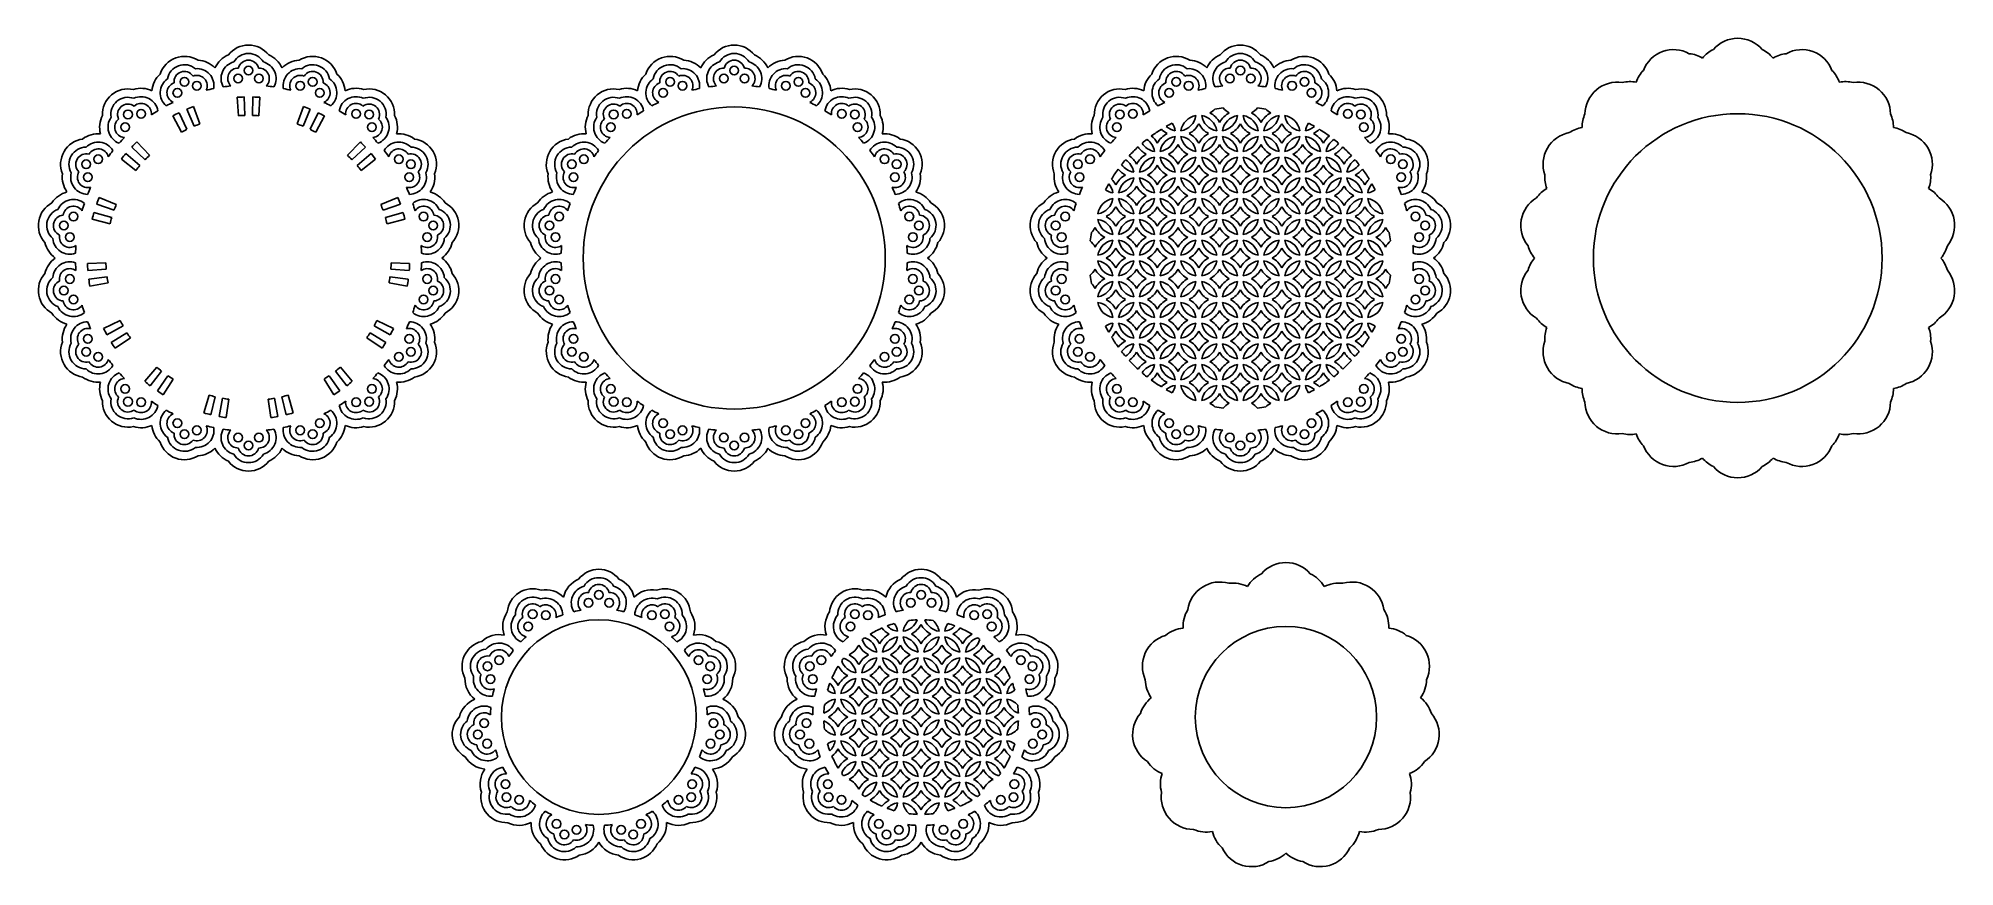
# Model space of a CAD drawing. Extents: x -982 to -411, y -383 to -136.
import ezdxf

# ---------------------------------------------------------------- set-up
doc = ezdxf.new("R2010")
doc.units = 0
doc.layers.get('0').update_dxf_attribs({"linetype": 'CONTINUOUS'})

msp = doc.modelspace()

# ---------------------------------------------------------------- linework, layer by layer
for p, q in [((-922.765236, -153.427978), (-922.374538, -158.914083)), ((-920.653289, -153.324265), (-920.504585, -158.822255)), ((-918.057727, -153.324265), (-918.206431, -158.822255)), ((-915.945779, -153.427978), (-916.336477, -158.914083)), ((-941.944488, -158.954174), (-939.356167, -163.80707)), ((-940.057311, -158.000421), (-937.68523, -162.962601)), ((-937.686148, -156.944711), (-935.585762, -162.027858)), ((-935.714603, -156.180451), (-933.840124, -161.351169)), ((-902.996412, -156.180451), (-904.870892, -161.351169)), ((-901.024868, -156.944711), (-903.125254, -162.027858)), ((-898.653704, -158.000421), (-901.025786, -162.962601)), ((-896.766527, -158.954174), (-899.354848, -163.80707)), ((-955.881804, -170.164629), (-951.696499, -173.732994)), ((-954.145034, -168.235751), (-950.158734, -172.025133)), ((-952.654792, -166.735665), (-948.839249, -170.696932)), ((-886.056224, -166.735665), (-889.871767, -170.696932)), ((-884.565981, -168.235751), (-888.552281, -172.025133)), ((-882.829211, -170.164629), (-887.014516, -173.732994)), ((-882.829211, -170.164629), (-881.493116, -171.80351)), ((-957.2179, -171.80351), (-952.8795, -175.184086)), ((-881.493116, -171.80351), (-885.831515, -175.184086)), ((-965.390568, -187.713588), (-960.115718, -189.271134)), ((-964.588496, -185.245061), (-959.405549, -187.08546)), ((-963.837231, -183.268529), (-958.740367, -185.335405)), ((-874.873784, -183.268529), (-879.970648, -185.335405)), ((-874.12252, -185.245061), (-879.305466, -187.08546)), ((-873.320447, -187.713588), (-878.595298, -189.271134)), ((-965.94456, -189.754218), (-960.606231, -191.077942)), ((-872.766456, -189.754218), (-878.104785, -191.077942)), ((-967.328377, -202.920359), (-961.831485, -202.735463)), ((-967.210763, -205.031578), (-961.727348, -204.604771)), ((-871.500253, -205.031578), (-876.983667, -204.604771)), ((-871.382639, -202.920359), (-876.87953, -202.735463)), ((-966.939452, -207.612921), (-961.487125, -206.890336)), ((-966.615549, -209.702459), (-961.200336, -208.740447)), ((-872.095466, -209.702459), (-877.510679, -208.740447)), ((-871.771563, -207.612921), (-877.22389, -206.890336)), ((-962.524577, -222.293176), (-957.578121, -219.888478)), ((-961.558421, -224.174033), (-956.722671, -221.55382)), ((-877.152594, -224.174033), (-881.988345, -221.55382)), ((-876.186438, -222.293176), (-881.132894, -219.888478)), ((-960.26064, -226.421855), (-955.573594, -223.544079)), ((-959.114848, -228.199), (-954.559091, -225.117592)), ((-879.596167, -228.199), (-884.151925, -225.117592)), ((-878.450375, -226.421855), (-883.137422, -223.544079)), ((-950.256454, -238.037244), (-946.71572, -233.828538)), ((-888.454562, -238.037244), (-891.995295, -233.828538)), ((-948.608813, -239.362521), (-945.256871, -235.00196)), ((-946.508959, -240.888154), (-943.397626, -236.352781)), ((-944.739396, -242.04562), (-941.830826, -237.377621)), ((-893.971619, -242.04562), (-896.88019, -237.377621)), ((-892.202056, -240.888154), (-895.313389, -236.352781)), ((-890.102203, -239.362521), (-893.454144, -235.00196)), ((-932.645276, -247.43027), (-931.12249, -242.14528)), ((-930.601042, -247.970815), (-929.312491, -242.623887)), ((-928.062199, -248.510463), (-927.064558, -243.1017)), ((-925.974839, -248.848115), (-925.216374, -243.400663)), ((-912.736176, -248.848115), (-913.494641, -243.400663)), ((-910.648816, -248.510463), (-911.646458, -243.1017)), ((-908.109974, -247.970815), (-909.398524, -242.623887)), ((-906.06574, -247.43027), (-907.588526, -242.14528))]:
    msp.add_line(p, q)
for centre, radius in [((-938.460275, -148.816802), 1.3), ((-922.44725, -147.810746), 1.3), ((-919.355508, -145.448116), 1.3), ((-916.263766, -147.810746), 1.3), ((-900.250741, -148.816802), 1.3), ((-793.80396, -148.816802), 1.3), ((-777.790935, -147.810746), 1.3), ((-774.699193, -145.448116), 1.3), ((-771.607452, -147.810746), 1.3), ((-755.594426, -148.816802), 1.3), ((-643.062292, -148.816802), 1.3), ((-627.049267, -147.810746), 1.3), ((-623.957525, -145.448116), 1.3), ((-620.865783, -147.810746), 1.3), ((-604.852758, -148.816802), 1.3), ((-940.557495, -152.094386), 1.3), ((-934.746921, -149.97951), 1.3), ((-903.964095, -149.97951), 1.3), ((-898.153521, -152.094386), 1.3), ((-795.90118, -152.094386), 1.3), ((-790.090606, -149.97951), 1.3), ((-759.30778, -149.97951), 1.3), ((-753.497207, -152.094386), 1.3), ((-645.159512, -152.094386), 1.3), ((-639.348938, -149.97951), 1.3), ((-608.566112, -149.97951), 1.3), ((-602.755538, -152.094386), 1.3), ((-955.260725, -158.516546), 1.3), ((-951.373644, -158.339093), 1.3), ((-887.337372, -158.339093), 1.3), ((-883.450291, -158.516546), 1.3), ((-774.699193, -201.306718), 45), ((-810.60441, -158.516546), 1.3), ((-806.717329, -158.339093), 1.3), ((-742.681057, -158.339093), 1.3), ((-738.793976, -158.516546), 1.3), ((-659.862742, -158.516546), 1.3), ((-655.975661, -158.339093), 1.3), ((-591.939389, -158.339093), 1.3), ((-588.052308, -158.516546), 1.3), ((-475.81321, -201.306718), 43), ((-956.110467, -162.313759), 1.3), ((-882.600548, -162.313759), 1.3), ((-811.454153, -162.313759), 1.3), ((-737.944234, -162.313759), 1.3), ((-660.712484, -162.313759), 1.3), ((-587.202566, -162.313759), 1.3), ((-964.138507, -171.881205), 1.3), ((-874.572508, -171.881205), 1.3), ((-819.482193, -171.881205), 1.3), ((-729.916194, -171.881205), 1.3), ((-668.740525, -171.881205), 1.3), ((-579.174526, -171.881205), 1.3), ((-967.730476, -173.377417), 1.3), ((-967.230249, -177.236259), 1.3), ((-871.480766, -177.236259), 1.3), ((-870.98054, -173.377417), 1.3), ((-823.074161, -173.377417), 1.3), ((-822.573935, -177.236259), 1.3), ((-726.824452, -177.236259), 1.3), ((-726.324225, -173.377417), 1.3), ((-672.332493, -173.377417), 1.3), ((-671.832266, -177.236259), 1.3), ((-576.082784, -177.236259), 1.3), ((-575.582557, -173.377417), 1.3), ((-971.50188, -188.972469), 1.3), ((-867.209135, -188.972469), 1.3), ((-826.845566, -188.972469), 1.3), ((-722.552821, -188.972469), 1.3), ((-676.103897, -188.972469), 1.3), ((-571.811153, -188.972469), 1.3), ((-974.365492, -191.606973), 1.3), ((-972.575631, -195.062011), 1.3), ((-866.135385, -195.062011), 1.3), ((-864.345524, -191.606973), 1.3), ((-829.709177, -191.606973), 1.3), ((-827.919316, -195.062011), 1.3), ((-721.47907, -195.062011), 1.3), ((-719.689209, -191.606973), 1.3), ((-678.967509, -191.606973), 1.3), ((-677.177648, -195.062011), 1.3), ((-570.737402, -195.062011), 1.3), ((-568.947541, -191.606973), 1.3), ((-974.365492, -211.006462), 1.3), ((-972.575631, -207.551425), 1.3), ((-866.135385, -207.551425), 1.3), ((-864.345524, -211.006462), 1.3), ((-829.709177, -211.006462), 1.3), ((-827.919316, -207.551425), 1.3), ((-721.47907, -207.551425), 1.3), ((-719.689209, -211.006462), 1.3), ((-678.967509, -211.006462), 1.3), ((-677.177648, -207.551425), 1.3), ((-570.737402, -207.551425), 1.3), ((-568.947541, -211.006462), 1.3), ((-971.50188, -213.640967), 1.3), ((-867.209135, -213.640967), 1.3), ((-826.845566, -213.640967), 1.3), ((-722.552821, -213.640967), 1.3), ((-676.103897, -213.640967), 1.3), ((-571.811153, -213.640967), 1.3), ((-967.730476, -229.236019), 1.3), ((-967.230249, -225.377177), 1.3), ((-871.480766, -225.377177), 1.3), ((-870.98054, -229.236019), 1.3), ((-823.074161, -229.236019), 1.3), ((-822.573935, -225.377177), 1.3), ((-726.824452, -225.377177), 1.3), ((-726.324225, -229.236019), 1.3), ((-672.332493, -229.236019), 1.3), ((-671.832266, -225.377177), 1.3), ((-576.082784, -225.377177), 1.3), ((-575.582557, -229.236019), 1.3), ((-964.138507, -230.732231), 1.3), ((-874.572508, -230.732231), 1.3), ((-819.482193, -230.732231), 1.3), ((-729.916194, -230.732231), 1.3), ((-668.740525, -230.732231), 1.3), ((-579.174526, -230.732231), 1.3), ((-956.110467, -240.299676), 1.3), ((-882.600548, -240.299676), 1.3), ((-811.454153, -240.299676), 1.3), ((-737.944234, -240.299676), 1.3), ((-660.712484, -240.299676), 1.3), ((-587.202566, -240.299676), 1.3), ((-955.260725, -244.096889), 1.3), ((-951.373644, -244.274343), 1.3), ((-887.337372, -244.274343), 1.3), ((-883.450291, -244.096889), 1.3), ((-810.60441, -244.096889), 1.3), ((-806.717329, -244.274343), 1.3), ((-742.681057, -244.274343), 1.3), ((-738.793976, -244.096889), 1.3), ((-659.862742, -244.096889), 1.3), ((-655.975661, -244.274343), 1.3), ((-591.939389, -244.274343), 1.3), ((-588.052308, -244.096889), 1.3), ((-940.557495, -250.51905), 1.3), ((-898.153521, -250.51905), 1.3), ((-795.90118, -250.51905), 1.3), ((-753.497207, -250.51905), 1.3), ((-645.159512, -250.51905), 1.3), ((-602.755538, -250.51905), 1.3), ((-938.460275, -253.796634), 1.3), ((-934.746921, -252.633926), 1.3), ((-922.44725, -254.802689), 1.3), ((-919.355508, -257.165319), 1.3), ((-916.263766, -254.802689), 1.3), ((-903.964095, -252.633926), 1.3), ((-900.250741, -253.796634), 1.3), ((-793.80396, -253.796634), 1.3), ((-790.090606, -252.633926), 1.3), ((-777.790935, -254.802689), 1.3), ((-774.699193, -257.165319), 1.3), ((-771.607452, -254.802689), 1.3), ((-759.30778, -252.633926), 1.3), ((-755.594426, -253.796634), 1.3), ((-643.062292, -253.796634), 1.3), ((-639.348938, -252.633926), 1.3), ((-627.049267, -254.802689), 1.3), ((-623.957525, -257.165319), 1.3), ((-620.865783, -254.802689), 1.3), ((-608.566112, -252.633926), 1.3), ((-604.852758, -253.796634), 1.3), ((-815.028214, -301.638055), 1.3), ((-719.04292, -301.638055), 1.3), ((-834.727106, -307.422171), 1.3), ((-830.848833, -307.73822), 1.3), ((-818.119955, -304.000685), 1.3), ((-811.936472, -304.000685), 1.3), ((-799.207594, -307.73822), 1.3), ((-795.329322, -307.422171), 1.3), ((-738.741812, -307.422171), 1.3), ((-734.863539, -307.73822), 1.3), ((-722.134661, -304.000685), 1.3), ((-715.951178, -304.000685), 1.3), ((-703.2223, -307.73822), 1.3), ((-699.344028, -307.422171), 1.3), ((-815.028214, -338.074245), 29), ((-836.05071, -311.081264), 1.3), ((-794.005717, -311.081264), 1.3), ((-740.065416, -311.081264), 1.3), ((-698.020423, -311.081264), 1.3), ((-610.386206, -338.074245), 27), ((-848.171739, -322.938105), 1.3), ((-844.738259, -321.107229), 1.3), ((-785.318168, -321.107229), 1.3), ((-781.884689, -322.938105), 1.3), ((-752.186445, -322.938105), 1.3), ((-748.752965, -321.107229), 1.3), ((-689.332874, -321.107229), 1.3), ((-685.899395, -322.938105), 1.3), ((-847.306971, -326.731924), 1.3), ((-782.749456, -326.731924), 1.3), ((-751.321677, -326.731924), 1.3), ((-686.764162, -326.731924), 1.3), ((-851.093537, -343.259656), 1.3), ((-849.194955, -339.863146), 1.3), ((-780.861472, -339.863146), 1.3), ((-778.962891, -343.259656), 1.3), ((-755.108243, -343.259656), 1.3), ((-753.209661, -339.863146), 1.3), ((-684.876178, -339.863146), 1.3), ((-682.977597, -343.259656), 1.3), ((-848.314954, -345.983691), 1.3), ((-781.741473, -345.983691), 1.3), ((-752.32966, -345.983691), 1.3), ((-685.756179, -345.983691), 1.3), ((-842.803953, -358.0511), 1.3), ((-787.252474, -358.0511), 1.3), ((-746.818659, -358.0511), 1.3), ((-691.26718, -358.0511), 1.3), ((-842.564849, -361.934876), 1.3), ((-838.754632, -362.724265), 1.3), ((-791.301795, -362.724265), 1.3), ((-787.491578, -361.934876), 1.3), ((-746.579555, -361.934876), 1.3), ((-742.769338, -362.724265), 1.3), ((-695.316501, -362.724265), 1.3), ((-691.506284, -361.934876), 1.3), ((-827.59435, -369.896543), 1.3), ((-821.66134, -371.638632), 1.3), ((-808.395087, -371.638632), 1.3), ((-802.462078, -369.896543), 1.3), ((-731.609056, -369.896543), 1.3), ((-725.676046, -371.638632), 1.3), ((-712.409793, -371.638632), 1.3), ((-706.476784, -369.896543), 1.3), ((-825.293475, -373.034515), 1.3), ((-804.762952, -373.034515), 1.3), ((-729.308181, -373.034515), 1.3), ((-708.777658, -373.034515), 1.3)]:
    msp.add_circle(centre, radius)
for centre, radius, start, end in [((-475.81321, -145.448116), 9.6, 40.921136, 139.078864), ((-938.460275, -148.816802), 7.6, 57.78129, 162.21871), ((-934.746921, -149.97951), 7.6, 44.747488, 87.446435), ((-922.44725, -147.810746), 7.6, 112.553565, 155.252512), ((-919.355508, -145.448116), 7.6, 37.78129, 142.21871), ((-919.355508, -145.448116), 5.1, 30.188272, 149.811728), ((-919.355508, -145.448116), 3.1, 13.740475, 166.259525), ((-916.263766, -147.810746), 7.6, 24.747488, 67.446435), ((-903.964095, -149.97951), 7.6, 92.553565, 135.252512), ((-900.250741, -148.816802), 7.6, 17.78129, 122.21871), ((-793.80396, -148.816802), 7.6, 57.78129, 162.21871), ((-790.090606, -149.97951), 7.6, 44.747488, 87.446435), ((-777.790935, -147.810746), 7.6, 112.553565, 155.252512), ((-774.699193, -145.448116), 7.6, 37.78129, 142.21871), ((-774.699193, -145.448116), 5.1, 30.188272, 149.811728), ((-774.699193, -145.448116), 3.1, 13.740475, 166.259525), ((-771.607452, -147.810746), 7.6, 24.747488, 67.446435), ((-759.30778, -149.97951), 7.6, 92.553565, 135.252512), ((-755.594426, -148.816802), 7.6, 17.78129, 122.21871), ((-643.062292, -148.816802), 7.6, 57.78129, 162.21871), ((-639.348938, -149.97951), 7.6, 44.747488, 87.446435), ((-627.049267, -147.810746), 7.6, 112.553565, 155.252512), ((-623.957525, -145.448116), 7.6, 37.78129, 142.21871), ((-623.957525, -145.448116), 5.1, 30.188272, 149.811728), ((-623.957525, -145.448116), 3.1, 13.740475, 166.259525), ((-620.865783, -147.810746), 7.6, 24.747488, 67.446435), ((-608.566112, -149.97951), 7.6, 92.553565, 135.252512), ((-604.852758, -148.816802), 7.6, 17.78129, 122.21871), ((-494.917977, -148.816802), 9.6, 60.921136, 159.078864), ((-491.204623, -149.97951), 9.6, 59.421423, 84.306589), ((-478.904952, -147.810746), 9.6, 115.693411, 140.578577), ((-472.721468, -147.810746), 9.6, 39.421423, 64.306589), ((-460.421797, -149.97951), 9.6, 95.693411, 120.578577), ((-456.708443, -148.816802), 9.6, 20.921136, 119.078864), ((-940.557495, -152.094386), 7.6, 132.553565, 175.252512), ((-940.557495, -152.094386), 5.1, 124.960547, 229.463822), ((-938.460275, -148.816802), 5.1, 50.188272, 169.811728), ((-938.460275, -148.816802), 3.1, 33.740475, 186.259525), ((-934.746921, -149.97951), 3.1, 334.171759, 111.48725), ((-934.746921, -149.97951), 5.1, 350.536178, 95.039453), ((-922.44725, -147.810746), 5.1, 104.960547, 209.463822), ((-922.44725, -147.810746), 3.1, 88.51275, 225.828241), ((-916.263766, -147.810746), 3.1, 314.171759, 91.48725), ((-916.263766, -147.810746), 5.1, 330.536178, 75.039453), ((-903.964095, -149.97951), 5.1, 84.960547, 189.463822), ((-903.964095, -149.97951), 3.1, 68.51275, 205.828241), ((-900.250741, -148.816802), 5.1, 10.188272, 129.811728), ((-900.250741, -148.816802), 3.1, 353.740475, 146.259525), ((-898.153521, -152.094386), 5.1, 310.536178, 55.039453), ((-898.153521, -152.094386), 7.6, 4.747488, 47.446435), ((-795.90118, -152.094386), 7.6, 132.553565, 175.252512), ((-795.90118, -152.094386), 5.1, 124.960547, 229.463822), ((-793.80396, -148.816802), 5.1, 50.188272, 169.811728), ((-793.80396, -148.816802), 3.1, 33.740475, 186.259525), ((-790.090606, -149.97951), 3.1, 334.171759, 111.48725), ((-790.090606, -149.97951), 5.1, 350.536178, 95.039453), ((-777.790935, -147.810746), 5.1, 104.960547, 209.463822), ((-777.790935, -147.810746), 3.1, 88.51275, 225.828241), ((-771.607452, -147.810746), 3.1, 314.171759, 91.48725), ((-771.607452, -147.810746), 5.1, 330.536178, 75.039453), ((-759.30778, -149.97951), 5.1, 84.960547, 189.463822), ((-759.30778, -149.97951), 3.1, 68.51275, 205.828241), ((-755.594426, -148.816802), 5.1, 10.188272, 129.811728), ((-755.594426, -148.816802), 3.1, 353.740475, 146.259525), ((-753.497207, -152.094386), 5.1, 310.536178, 55.039453), ((-753.497207, -152.094386), 7.6, 4.747488, 47.446435), ((-645.159512, -152.094386), 7.6, 132.553565, 175.252512), ((-645.159512, -152.094386), 5.1, 124.960547, 229.463822), ((-643.062292, -148.816802), 5.1, 50.188272, 169.811728), ((-643.062292, -148.816802), 3.1, 33.740475, 186.259525), ((-639.348938, -149.97951), 3.1, 334.171759, 111.48725), ((-639.348938, -149.97951), 5.1, 350.536178, 95.039453), ((-627.049267, -147.810746), 5.1, 104.960547, 209.463822), ((-627.049267, -147.810746), 3.1, 88.51275, 225.828241), ((-620.865783, -147.810746), 3.1, 314.171759, 91.48725), ((-620.865783, -147.810746), 5.1, 330.536178, 75.039453), ((-608.566112, -149.97951), 5.1, 84.960547, 189.463822), ((-608.566112, -149.97951), 3.1, 68.51275, 205.828241), ((-604.852758, -148.816802), 5.1, 10.188272, 129.811728), ((-604.852758, -148.816802), 3.1, 353.740475, 146.259525), ((-602.755538, -152.094386), 5.1, 310.536178, 55.039453), ((-602.755538, -152.094386), 7.6, 4.747488, 47.446435), ((-497.015197, -152.094386), 9.6, 135.693411, 160.578577), ((-454.611223, -152.094386), 9.6, 19.421423, 44.306589), ((-955.260725, -158.516546), 7.6, 77.78129, 182.21871), ((-955.260725, -158.516546), 5.1, 70.188272, 189.811728), ((-951.373644, -158.339093), 7.6, 64.747488, 107.446435), ((-951.373644, -158.339093), 5.1, 10.536178, 115.039453), ((-940.557495, -152.094386), 3.1, 108.51275, 245.828241), ((-919.355508, -201.306718), 51.540757, 101.596729, 104.151571), ((-919.355508, -201.306718), 51.540757, 95.848429, 98.403271), ((-919.355508, -201.306718), 48, 91.549301, 94.073495), ((-919.355508, -201.306718), 48, 85.926505, 88.450699), ((-919.355508, -201.306718), 51.540757, 81.596729, 84.151571), ((-919.355508, -201.306718), 51.540757, 75.848429, 78.403271), ((-898.153521, -152.094386), 3.1, 294.171759, 71.48725), ((-887.337372, -158.339093), 5.1, 64.960547, 169.463822), ((-887.337372, -158.339093), 7.6, 72.553565, 115.252512), ((-883.450291, -158.516546), 5.1, 350.188272, 109.811728), ((-883.450291, -158.516546), 7.6, 357.78129, 102.21871), ((-810.60441, -158.516546), 7.6, 77.78129, 182.21871), ((-810.60441, -158.516546), 5.1, 70.188272, 189.811728), ((-806.717329, -158.339093), 7.6, 64.747488, 107.446435), ((-806.717329, -158.339093), 5.1, 10.536178, 115.039453), ((-795.90118, -152.094386), 3.1, 108.51275, 245.828241), ((-774.699193, -201.306718), 51.540757, 101.596729, 104.151571), ((-774.699193, -201.306718), 51.540757, 95.848429, 98.403271), ((-774.699193, -201.306718), 51.540757, 81.596729, 84.151571), ((-774.699193, -201.306718), 51.540757, 75.848429, 78.403271), ((-753.497207, -152.094386), 3.1, 294.171759, 71.48725), ((-742.681057, -158.339093), 5.1, 64.960547, 169.463822), ((-742.681057, -158.339093), 7.6, 72.553565, 115.252512), ((-738.793976, -158.516546), 5.1, 350.188272, 109.811728), ((-738.793976, -158.516546), 7.6, 357.78129, 102.21871), ((-659.862742, -158.516546), 7.6, 77.78129, 182.21871), ((-659.862742, -158.516546), 5.1, 70.188272, 189.811728), ((-655.975661, -158.339093), 7.6, 64.747488, 107.446435), ((-655.975661, -158.339093), 5.1, 10.536178, 115.039453), ((-645.159512, -152.094386), 3.1, 108.51275, 245.828241), ((-623.957525, -201.306718), 51.540757, 101.596729, 104.151571), ((-623.957525, -201.306718), 51.540757, 95.848429, 98.403271), ((-623.957525, -201.306718), 51.540757, 81.596729, 84.151571), ((-623.957525, -201.306718), 51.540757, 75.848429, 78.403271), ((-602.755538, -152.094386), 3.1, 294.171759, 71.48725), ((-591.939389, -158.339093), 5.1, 64.960547, 169.463822), ((-591.939389, -158.339093), 7.6, 72.553565, 115.252512), ((-588.052308, -158.516546), 5.1, 350.188272, 109.811728), ((-588.052308, -158.516546), 7.6, 357.78129, 102.21871), ((-511.718427, -158.516546), 9.6, 80.921136, 179.078864), ((-507.831346, -158.339093), 9.6, 79.421423, 104.306589), ((-443.795074, -158.339093), 9.6, 75.693411, 100.578577), ((-439.907993, -158.516546), 9.6, 0.921136, 99.078864), ((-956.110467, -162.313759), 7.6, 152.553565, 195.252512), ((-956.110467, -162.313759), 5.1, 144.960547, 249.463822), ((-955.260725, -158.516546), 3.1, 53.740475, 206.259525), ((-951.373644, -158.339093), 3.1, 354.171759, 131.48725), ((-919.355508, -201.306718), 51.540757, 121.596729, 124.151571), ((-919.355508, -201.306718), 51.540757, 115.848429, 118.403271), ((-919.355508, -201.306718), 48, 115.549301, 118.073495), ((-919.355508, -201.306718), 48, 109.926505, 112.450699), ((-919.355508, -201.306718), 42.5, 91.549301, 94.073495), ((-919.355508, -201.306718), 42.5, 85.926505, 88.450699), ((-919.355508, -201.306718), 48, 67.549301, 70.073495), ((-919.355508, -201.306718), 48, 61.926505, 64.450699), ((-919.355508, -201.306718), 51.540757, 61.596729, 64.151571), ((-919.355508, -201.306718), 51.540757, 55.848429, 58.403271), ((-887.337372, -158.339093), 3.1, 48.51275, 185.828241), ((-883.450291, -158.516546), 3.1, 333.740475, 126.259525), ((-882.600548, -162.313759), 5.1, 290.536178, 35.039453), ((-882.600548, -162.313759), 7.6, 344.747488, 27.446435), ((-811.454153, -162.313759), 7.6, 152.553565, 195.252512), ((-811.454153, -162.313759), 5.1, 144.960547, 249.463822), ((-810.60441, -158.516546), 3.1, 53.740475, 206.259525), ((-806.717329, -158.339093), 3.1, 354.171759, 131.48725), ((-774.699193, -201.306718), 51.540757, 121.596729, 124.151571), ((-774.699193, -201.306718), 51.540757, 115.848429, 118.403271), ((-774.699193, -201.306718), 51.540757, 61.596729, 64.151571), ((-774.699193, -201.306718), 51.540757, 55.848429, 58.403271), ((-742.681057, -158.339093), 3.1, 48.51275, 185.828241), ((-738.793976, -158.516546), 3.1, 333.740475, 126.259525), ((-737.944234, -162.313759), 5.1, 290.536178, 35.039453), ((-737.944234, -162.313759), 7.6, 344.747488, 27.446435), ((-660.712484, -162.313759), 7.6, 152.553565, 195.252512), ((-660.712484, -162.313759), 5.1, 144.960547, 249.463822), ((-659.862742, -158.516546), 3.1, 53.740475, 206.259525), ((-655.975661, -158.339093), 3.1, 354.171759, 131.48725), ((-623.957525, -201.306718), 51.540757, 121.596729, 124.151571), ((-623.957525, -201.306718), 51.540757, 115.848429, 118.403271), ((-636.320973, -164.216374), 5.4, 99.044199, 170.955801), ((-642.502697, -158.03465), 5.4, 279.044199, 350.955801), ((-630.139249, -158.03465), 5.4, 189.044199, 260.955801), ((-636.320973, -164.216374), 5.4, 9.044199, 80.955801), ((-636.320973, -151.852926), 7, 297.980975, 313.308284), ((-636.320973, -164.216374), 7, 27.980975, 62.019025), ((-623.957525, -201.306718), 45, 96.562595, 99.674116), ((-623.957525, -164.216374), 7, 117.980975, 152.019025), ((-630.139249, -158.03465), 5.4, 279.044199, 350.955801), ((-623.957525, -164.216374), 5.4, 99.044199, 170.955801), ((-623.957525, -151.852926), 7, 222.717073, 242.019025), ((-623.957525, -164.216374), 5.4, 9.044199, 80.955801), ((-617.775801, -158.03465), 5.4, 189.044199, 260.955801), ((-623.957525, -151.852926), 7, 297.980975, 317.282927), ((-623.957525, -164.216374), 7, 27.980975, 62.019025), ((-623.957525, -201.306718), 45, 80.325884, 83.437405), ((-611.594077, -164.216374), 7, 117.980975, 152.019025), ((-611.594077, -164.216374), 5.4, 99.044199, 170.955801), ((-617.775801, -158.03465), 5.4, 279.044199, 350.955801), ((-611.594077, -151.852926), 7, 226.691716, 242.019025), ((-605.412353, -158.03465), 5.4, 189.044199, 260.955801), ((-611.594077, -164.216374), 5.4, 9.044199, 80.955801), ((-623.957525, -201.306718), 51.540757, 61.596729, 64.151571), ((-623.957525, -201.306718), 51.540757, 55.848429, 58.403271), ((-591.939389, -158.339093), 3.1, 48.51275, 185.828241), ((-588.052308, -158.516546), 3.1, 333.740475, 126.259525), ((-587.202566, -162.313759), 5.1, 290.536178, 35.039453), ((-587.202566, -162.313759), 7.6, 344.747488, 27.446435), ((-512.568169, -162.313759), 9.6, 155.693411, 180.578577), ((-439.05825, -162.313759), 9.6, 359.421423, 24.306589), ((-964.138507, -171.881205), 7.6, 84.747488, 127.446435), ((-956.110467, -162.313759), 3.1, 128.51275, 265.828241), ((-919.355508, -201.306718), 51.540757, 135.848429, 138.403271), ((-919.355508, -201.306718), 42.5, 115.549301, 118.073495), ((-919.355508, -201.306718), 42.5, 109.926505, 112.450699), ((-919.355508, -201.306718), 42.5, 67.549301, 70.073495), ((-919.355508, -201.306718), 42.5, 61.926505, 64.450699), ((-919.355508, -201.306718), 51.540757, 41.596729, 44.151571), ((-882.600548, -162.313759), 3.1, 274.171759, 51.48725), ((-874.572508, -171.881205), 7.6, 52.553565, 95.252512), ((-819.482193, -171.881205), 7.6, 84.747488, 127.446435), ((-811.454153, -162.313759), 3.1, 128.51275, 265.828241), ((-774.699193, -201.306718), 51.540757, 135.848429, 138.403271), ((-737.944234, -162.313759), 3.1, 274.171759, 51.48725), ((-774.699193, -201.306718), 51.540757, 41.596729, 44.151571), ((-729.916194, -171.881205), 7.6, 52.553565, 95.252512), ((-668.740525, -171.881205), 7.6, 84.747488, 127.446435), ((-660.712484, -162.313759), 3.1, 128.51275, 265.828241), ((-623.957525, -201.306718), 51.540757, 135.848429, 138.403271), ((-654.866145, -170.398098), 7, 27.980975, 51.126848), ((-623.957525, -201.306718), 45, 121.526588, 126.102514), ((-642.502697, -170.398098), 7, 117.980975, 152.019025), ((-642.502697, -170.398098), 5.4, 99.044199, 170.955801), ((-648.684421, -164.216374), 5.4, 279.044199, 350.955801), ((-642.502697, -158.03465), 7, 224.589702, 242.019025), ((-623.957525, -201.306718), 45, 116.799103, 119.405672), ((-642.502697, -158.03465), 5.4, 228.906314, 260.955801), ((-648.684421, -164.216374), 5.4, 9.044199, 34.728735), ((-642.502697, -170.398098), 5.4, 9.044199, 80.955801), ((-636.320973, -164.216374), 5.4, 189.044199, 260.955801), ((-642.502697, -158.03465), 7, 297.980975, 332.019025), ((-642.502697, -170.398098), 7, 27.980975, 62.019025), ((-630.139249, -158.03465), 7, 207.980975, 242.019025), ((-630.139249, -170.398098), 7, 117.980975, 152.019025), ((-630.139249, -170.398098), 5.4, 99.044199, 170.955801), ((-636.320973, -164.216374), 5.4, 279.044199, 350.955801), ((-623.957525, -164.216374), 5.4, 189.044199, 260.955801), ((-630.139249, -170.398098), 5.4, 9.044199, 80.955801), ((-630.139249, -158.03465), 7, 297.980975, 332.019025), ((-630.139249, -170.398098), 7, 27.980975, 62.019025), ((-617.775801, -158.03465), 7, 207.980975, 242.019025), ((-617.775801, -170.398098), 7, 117.980975, 152.019025), ((-617.775801, -170.398098), 5.4, 99.044199, 170.955801), ((-623.957525, -164.216374), 5.4, 279.044199, 350.955801), ((-611.594077, -164.216374), 5.4, 189.044199, 260.955801), ((-617.775801, -170.398098), 5.4, 9.044199, 80.955801), ((-617.775801, -158.03465), 7, 297.980975, 332.019025), ((-617.775801, -170.398098), 7, 27.980975, 62.019025), ((-605.412353, -158.03465), 7, 207.980975, 242.019025), ((-605.412353, -170.398098), 7, 117.980975, 152.019025), ((-605.412353, -170.398098), 5.4, 99.044199, 170.955801), ((-611.594077, -164.216374), 5.4, 279.044199, 350.955801), ((-599.230629, -164.216374), 5.4, 145.271265, 170.955801), ((-605.412353, -158.03465), 5.4, 279.044199, 311.093686), ((-605.412353, -170.398098), 5.4, 9.044199, 80.955801), ((-599.230629, -164.216374), 5.4, 189.044199, 260.955801), ((-623.957525, -201.306718), 45, 60.594328, 63.200897), ((-605.412353, -158.03465), 7, 297.980975, 315.410298), ((-605.412353, -170.398098), 7, 27.980975, 62.019025), ((-623.957525, -201.306718), 45, 53.897486, 58.473412), ((-593.048905, -170.398098), 7, 128.873152, 152.019025), ((-587.202566, -162.313759), 3.1, 274.171759, 51.48725), ((-623.957525, -201.306718), 51.540757, 41.596729, 44.151571), ((-579.174526, -171.881205), 7.6, 52.553565, 95.252512), ((-524.188178, -173.377417), 9.6, 100.921136, 199.078864), ((-520.596209, -171.881205), 9.6, 99.421423, 124.306589), ((-431.03021, -171.881205), 9.6, 55.693411, 80.578577), ((-427.438242, -173.377417), 9.6, 340.921136, 79.078864), ((-967.730476, -173.377417), 7.6, 97.78129, 202.21871), ((-967.730476, -173.377417), 5.1, 90.188272, 209.811728), ((-967.730476, -173.377417), 3.1, 73.740475, 226.259525), ((-964.138507, -171.881205), 5.1, 30.536178, 135.039453), ((-964.138507, -171.881205), 3.1, 14.171759, 151.48725), ((-919.355508, -201.306718), 51.540757, 141.596729, 144.151571), ((-919.355508, -201.306718), 48, 139.549301, 142.073495), ((-919.355508, -201.306718), 48, 133.926505, 136.450699), ((-919.355508, -201.306718), 42.5, 133.926505, 136.450699), ((-919.355508, -201.306718), 42.5, 43.549301, 46.073495), ((-919.355508, -201.306718), 48, 43.549301, 46.073495), ((-919.355508, -201.306718), 51.540757, 35.848429, 38.403271), ((-874.572508, -171.881205), 5.1, 44.960547, 149.463822), ((-874.572508, -171.881205), 3.1, 28.51275, 165.828241), ((-870.98054, -173.377417), 3.1, 313.740475, 106.259525), ((-870.98054, -173.377417), 5.1, 330.188272, 89.811728), ((-870.98054, -173.377417), 7.6, 337.78129, 82.21871), ((-823.074161, -173.377417), 7.6, 97.78129, 202.21871), ((-823.074161, -173.377417), 5.1, 90.188272, 209.811728), ((-823.074161, -173.377417), 3.1, 73.740475, 226.259525), ((-819.482193, -171.881205), 5.1, 30.536178, 135.039453), ((-819.482193, -171.881205), 3.1, 14.171759, 151.48725), ((-774.699193, -201.306718), 51.540757, 141.596729, 144.151571), ((-729.916194, -171.881205), 5.1, 44.960547, 149.463822), ((-774.699193, -201.306718), 51.540757, 35.848429, 38.403271), ((-729.916194, -171.881205), 3.1, 28.51275, 165.828241), ((-726.324225, -173.377417), 3.1, 313.740475, 106.259525), ((-726.324225, -173.377417), 5.1, 330.188272, 89.811728), ((-726.324225, -173.377417), 7.6, 337.78129, 82.21871), ((-672.332493, -173.377417), 7.6, 97.78129, 202.21871), ((-672.332493, -173.377417), 5.1, 90.188272, 209.811728), ((-672.332493, -173.377417), 3.1, 73.740475, 226.259525), ((-668.740525, -171.881205), 5.1, 30.536178, 135.039453), ((-668.740525, -171.881205), 3.1, 14.171759, 151.48725), ((-623.957525, -201.306718), 51.540757, 141.596729, 144.151571), ((-623.957525, -201.306718), 45, 132.637655, 137.362345), ((-661.047869, -176.579822), 7, 27.980975, 55.28961), ((-648.684421, -176.579822), 7, 117.980975, 152.019025), ((-648.684421, -164.216374), 7, 214.71039, 242.019025), ((-623.957525, -201.306718), 45, 128.221484, 130.581032), ((-648.684421, -164.216374), 5.4, 212.6514, 260.955801), ((-654.866145, -170.398098), 5.4, 9.044199, 55.391906), ((-648.684421, -164.216374), 7, 297.980975, 332.019025), ((-648.684421, -176.579822), 7, 27.980975, 62.019025), ((-636.320973, -164.216374), 7, 207.980975, 242.019025), ((-636.320973, -176.579822), 7, 117.980975, 152.019025), ((-636.320973, -164.216374), 7, 297.980975, 332.019025), ((-636.320973, -176.579822), 7, 27.980975, 62.019025), ((-623.957525, -164.216374), 7, 207.980975, 242.019025), ((-623.957525, -176.579822), 7, 117.980975, 152.019025), ((-623.957525, -164.216374), 7, 297.980975, 332.019025), ((-623.957525, -176.579822), 7, 27.980975, 62.019025), ((-611.594077, -164.216374), 7, 207.980975, 242.019025), ((-611.594077, -176.579822), 7, 117.980975, 152.019025), ((-611.594077, -164.216374), 7, 297.980975, 332.019025), ((-611.594077, -176.579822), 7, 27.980975, 62.019025), ((-599.230629, -164.216374), 7, 207.980975, 242.019025), ((-599.230629, -176.579822), 7, 117.980975, 152.019025), ((-593.048905, -170.398098), 5.4, 124.608094, 170.955801), ((-599.230629, -164.216374), 5.4, 279.044199, 327.3486), ((-623.957525, -201.306718), 45, 49.418968, 51.778516), ((-599.230629, -164.216374), 7, 297.980975, 325.28961), ((-599.230629, -176.579822), 7, 27.980975, 62.019025), ((-623.957525, -201.306718), 45, 42.637655, 47.362345), ((-586.867181, -176.579822), 7, 124.71039, 152.019025), ((-579.174526, -171.881205), 5.1, 44.960547, 149.463822), ((-623.957525, -201.306718), 51.540757, 35.848429, 38.403271), ((-579.174526, -171.881205), 3.1, 28.51275, 165.828241), ((-575.582557, -173.377417), 3.1, 313.740475, 106.259525), ((-575.582557, -173.377417), 5.1, 330.188272, 89.811728), ((-575.582557, -173.377417), 7.6, 337.78129, 82.21871), ((-967.230249, -177.236259), 7.6, 172.553565, 215.252512), ((-967.230249, -177.236259), 5.1, 164.960547, 269.463822), ((-967.230249, -177.236259), 3.1, 148.51275, 285.828241), ((-919.355508, -201.306718), 42.5, 139.549301, 142.073495), ((-919.355508, -201.306718), 42.5, 37.926505, 40.450699), ((-871.480766, -177.236259), 3.1, 254.171759, 31.48725), ((-871.480766, -177.236259), 5.1, 270.536178, 15.039453), ((-871.480766, -177.236259), 7.6, 324.747488, 7.446435), ((-822.573935, -177.236259), 7.6, 172.553565, 215.252512), ((-822.573935, -177.236259), 5.1, 164.960547, 269.463822), ((-822.573935, -177.236259), 3.1, 148.51275, 285.828241), ((-726.824452, -177.236259), 3.1, 254.171759, 31.48725), ((-726.824452, -177.236259), 5.1, 270.536178, 15.039453), ((-726.824452, -177.236259), 7.6, 324.747488, 7.446435), ((-671.832266, -177.236259), 7.6, 172.553565, 215.252512), ((-671.832266, -177.236259), 5.1, 164.960547, 269.463822), ((-671.832266, -177.236259), 3.1, 148.51275, 285.828241), ((-623.957525, -201.306718), 45, 143.897486, 148.473412), ((-654.866145, -182.761546), 7, 117.980975, 152.019025), ((-654.866145, -170.398098), 7, 218.873152, 242.019025), ((-623.957525, -201.306718), 45, 139.418968, 141.778516), ((-654.866145, -170.398098), 5.4, 214.608094, 260.955801), ((-661.047869, -176.579822), 5.4, 9.044199, 57.3486), ((-654.866145, -170.398098), 5.4, 279.044199, 350.955801), ((-648.684421, -176.579822), 5.4, 99.044199, 170.955801), ((-654.866145, -170.398098), 7, 297.980975, 332.019025), ((-654.866145, -182.761546), 7, 27.980975, 62.019025), ((-642.502697, -170.398098), 7, 207.980975, 242.019025), ((-642.502697, -182.761546), 7, 117.980975, 152.019025), ((-642.502697, -170.398098), 5.4, 189.044199, 260.955801), ((-648.684421, -176.579822), 5.4, 9.044199, 80.955801), ((-642.502697, -170.398098), 5.4, 279.044199, 350.955801), ((-636.320973, -176.579822), 5.4, 99.044199, 170.955801), ((-642.502697, -170.398098), 7, 297.980975, 332.019025), ((-642.502697, -182.761546), 7, 27.980975, 62.019025), ((-630.139249, -170.398098), 7, 207.980975, 242.019025), ((-630.139249, -182.761546), 7, 117.980975, 152.019025), ((-636.320973, -176.579822), 5.4, 9.044199, 80.955801), ((-630.139249, -170.398098), 5.4, 189.044199, 260.955801), ((-623.957525, -176.579822), 5.4, 99.044199, 170.955801), ((-630.139249, -170.398098), 5.4, 279.044199, 350.955801), ((-630.139249, -170.398098), 7, 297.980975, 332.019025), ((-630.139249, -182.761546), 7, 27.980975, 62.019025), ((-617.775801, -170.398098), 7, 207.980975, 242.019025), ((-617.775801, -182.761546), 7, 117.980975, 152.019025), ((-623.957525, -176.579822), 5.4, 9.044199, 80.955801), ((-617.775801, -170.398098), 5.4, 189.044199, 260.955801), ((-611.594077, -176.579822), 5.4, 99.044199, 170.955801), ((-617.775801, -170.398098), 5.4, 279.044199, 350.955801), ((-617.775801, -170.398098), 7, 297.980975, 332.019025), ((-617.775801, -182.761546), 7, 27.980975, 62.019025), ((-605.412353, -170.398098), 7, 207.980975, 242.019025), ((-605.412353, -182.761546), 7, 117.980975, 152.019025), ((-605.412353, -170.398098), 5.4, 189.044199, 260.955801), ((-611.594077, -176.579822), 5.4, 9.044199, 80.955801), ((-605.412353, -170.398098), 5.4, 279.044199, 350.955801), ((-599.230629, -176.579822), 5.4, 99.044199, 170.955801), ((-605.412353, -170.398098), 7, 297.980975, 332.019025), ((-605.412353, -182.761546), 7, 27.980975, 62.019025), ((-593.048905, -170.398098), 7, 207.980975, 242.019025), ((-593.048905, -182.761546), 7, 117.980975, 152.019025), ((-593.048905, -170.398098), 5.4, 189.044199, 260.955801), ((-599.230629, -176.579822), 5.4, 9.044199, 80.955801), ((-586.867181, -176.579822), 5.4, 122.6514, 170.955801), ((-593.048905, -170.398098), 5.4, 279.044199, 325.391906), ((-623.957525, -201.306718), 45, 38.221484, 40.581032), ((-593.048905, -170.398098), 7, 297.980975, 321.126848), ((-593.048905, -182.761546), 7, 27.980975, 62.019025), ((-623.957525, -201.306718), 45, 31.526588, 36.102514), ((-576.082784, -177.236259), 3.1, 254.171759, 31.48725), ((-576.082784, -177.236259), 5.1, 270.536178, 15.039453), ((-576.082784, -177.236259), 7.6, 324.747488, 7.446435), ((-523.687951, -177.236259), 9.6, 175.693411, 200.578577), ((-427.938468, -177.236259), 9.6, 339.421423, 4.306589), ((-971.50188, -188.972469), 7.6, 104.747488, 147.446435), ((-919.355508, -201.306718), 51.540757, 155.848429, 158.403271), ((-919.355508, -201.306718), 51.540757, 21.596729, 24.151571), ((-867.209135, -188.972469), 7.6, 32.553565, 75.252512), ((-826.845566, -188.972469), 7.6, 104.747488, 147.446435), ((-774.699193, -201.306718), 51.540757, 155.848429, 158.403271), ((-774.699193, -201.306718), 51.540757, 21.596729, 24.151571), ((-722.552821, -188.972469), 7.6, 32.553565, 75.252512), ((-676.103897, -188.972469), 7.6, 104.747488, 147.446435), ((-623.957525, -201.306718), 51.540757, 155.848429, 158.403271), ((-661.047869, -176.579822), 5.4, 235.271265, 260.955801), ((-623.957525, -201.306718), 45, 150.594328, 153.200897), ((-667.229593, -182.761546), 5.4, 9.044199, 41.093686), ((-667.229593, -182.761546), 7, 27.980975, 45.410298), ((-654.866145, -182.761546), 5.4, 99.044199, 170.955801), ((-661.047869, -176.579822), 5.4, 279.044199, 350.955801), ((-661.047869, -176.579822), 7, 297.980975, 332.019025), ((-648.684421, -176.579822), 7, 207.980975, 242.019025), ((-648.684421, -176.579822), 5.4, 189.044199, 260.955801), ((-654.866145, -182.761546), 5.4, 9.044199, 80.955801), ((-642.502697, -182.761546), 5.4, 99.044199, 170.955801), ((-648.684421, -176.579822), 5.4, 279.044199, 350.955801), ((-648.684421, -176.579822), 7, 297.980975, 332.019025), ((-636.320973, -176.579822), 7, 207.980975, 242.019025), ((-636.320973, -176.579822), 5.4, 189.044199, 260.955801), ((-642.502697, -182.761546), 5.4, 9.044199, 80.955801), ((-636.320973, -176.579822), 5.4, 279.044199, 350.955801), ((-630.139249, -182.761546), 5.4, 99.044199, 170.955801), ((-636.320973, -176.579822), 7, 297.980975, 332.019025), ((-623.957525, -176.579822), 7, 207.980975, 242.019025), ((-630.139249, -182.761546), 5.4, 9.044199, 80.955801), ((-623.957525, -176.579822), 5.4, 189.044199, 260.955801), ((-623.957525, -176.579822), 5.4, 279.044199, 350.955801), ((-617.775801, -182.761546), 5.4, 99.044199, 170.955801), ((-623.957525, -176.579822), 7, 297.980975, 332.019025), ((-611.594077, -176.579822), 7, 207.980975, 242.019025), ((-611.594077, -176.579822), 5.4, 189.044199, 260.955801), ((-617.775801, -182.761546), 5.4, 9.044199, 80.955801), ((-611.594077, -176.579822), 5.4, 279.044199, 350.955801), ((-605.412353, -182.761546), 5.4, 99.044199, 170.955801), ((-611.594077, -176.579822), 7, 297.980975, 332.019025), ((-599.230629, -176.579822), 7, 207.980975, 242.019025), ((-605.412353, -182.761546), 5.4, 9.044199, 80.955801), ((-599.230629, -176.579822), 5.4, 189.044199, 260.955801), ((-599.230629, -176.579822), 5.4, 279.044199, 350.955801), ((-593.048905, -182.761546), 5.4, 99.044199, 170.955801), ((-599.230629, -176.579822), 7, 297.980975, 332.019025), ((-586.867181, -176.579822), 7, 207.980975, 242.019025), ((-586.867181, -176.579822), 5.4, 189.044199, 260.955801), ((-593.048905, -182.761546), 5.4, 9.044199, 80.955801), ((-580.685457, -182.761546), 7, 134.589702, 152.019025), ((-580.685457, -182.761546), 5.4, 138.906314, 170.955801), ((-586.867181, -176.579822), 5.4, 279.044199, 304.728735), ((-623.957525, -201.306718), 45, 26.799103, 29.405672), ((-623.957525, -201.306718), 51.540757, 21.596729, 24.151571), ((-571.811153, -188.972469), 7.6, 32.553565, 75.252512), ((-527.959582, -188.972469), 9.6, 119.421423, 144.306589), ((-423.666837, -188.972469), 9.6, 35.693411, 60.578577), ((-974.365492, -191.606973), 7.6, 117.78129, 222.21871), ((-974.365492, -191.606973), 5.1, 110.188272, 229.811728), ((-971.50188, -188.972469), 5.1, 50.536178, 155.039453), ((-971.50188, -188.972469), 3.1, 34.171759, 171.48725), ((-919.355508, -201.306718), 51.540757, 161.596729, 164.151571), ((-919.355508, -201.306718), 48, 163.549301, 166.073495), ((-919.355508, -201.306718), 48, 157.926505, 160.450699), ((-919.355508, -201.306718), 42.5, 157.926505, 160.450699), ((-919.355508, -201.306718), 42.5, 19.549301, 22.073495), ((-919.355508, -201.306718), 48, 19.549301, 22.073495), ((-919.355508, -201.306718), 48, 13.926505, 16.450699), ((-919.355508, -201.306718), 51.540757, 15.848429, 18.403271), ((-867.209135, -188.972469), 5.1, 24.960547, 129.463822), ((-867.209135, -188.972469), 3.1, 8.51275, 145.828241), ((-864.345524, -191.606973), 5.1, 310.188272, 69.811728), ((-864.345524, -191.606973), 7.6, 317.78129, 62.21871), ((-829.709177, -191.606973), 7.6, 117.78129, 222.21871), ((-829.709177, -191.606973), 5.1, 110.188272, 229.811728), ((-826.845566, -188.972469), 5.1, 50.536178, 155.039453), ((-826.845566, -188.972469), 3.1, 34.171759, 171.48725), ((-774.699193, -201.306718), 51.540757, 161.596729, 164.151571), ((-722.552821, -188.972469), 5.1, 24.960547, 129.463822), ((-774.699193, -201.306718), 51.540757, 15.848429, 18.403271), ((-722.552821, -188.972469), 3.1, 8.51275, 145.828241), ((-719.689209, -191.606973), 5.1, 310.188272, 69.811728), ((-719.689209, -191.606973), 7.6, 317.78129, 62.21871), ((-678.967509, -191.606973), 7.6, 117.78129, 222.21871), ((-678.967509, -191.606973), 5.1, 110.188272, 229.811728), ((-676.103897, -188.972469), 5.1, 50.536178, 155.039453), ((-676.103897, -188.972469), 3.1, 34.171759, 171.48725), ((-623.957525, -201.306718), 51.540757, 161.596729, 164.151571), ((-661.047869, -188.94327), 5.4, 99.044199, 170.955801), ((-667.229593, -182.761546), 5.4, 279.044199, 350.955801), ((-667.229593, -182.761546), 7, 297.980975, 332.019025), ((-654.866145, -182.761546), 7, 207.980975, 242.019025), ((-654.866145, -182.761546), 5.4, 189.044199, 260.955801), ((-661.047869, -188.94327), 5.4, 9.044199, 80.955801), ((-661.047869, -188.94327), 7, 27.980975, 62.019025), ((-648.684421, -188.94327), 7, 117.980975, 152.019025), ((-648.684421, -188.94327), 5.4, 99.044199, 170.955801), ((-654.866145, -182.761546), 5.4, 279.044199, 350.955801), ((-654.866145, -182.761546), 7, 297.980975, 332.019025), ((-642.502697, -182.761546), 7, 207.980975, 242.019025), ((-642.502697, -182.761546), 5.4, 189.044199, 260.955801), ((-648.684421, -188.94327), 5.4, 9.044199, 80.955801), ((-648.684421, -188.94327), 7, 27.980975, 62.019025), ((-636.320973, -188.94327), 7, 117.980975, 152.019025), ((-636.320973, -188.94327), 5.4, 99.044199, 170.955801), ((-642.502697, -182.761546), 5.4, 279.044199, 350.955801), ((-642.502697, -182.761546), 7, 297.980975, 332.019025), ((-630.139249, -182.761546), 7, 207.980975, 242.019025), ((-636.320973, -188.94327), 5.4, 9.044199, 80.955801), ((-630.139249, -182.761546), 5.4, 189.044199, 260.955801), ((-636.320973, -188.94327), 7, 27.980975, 62.019025), ((-623.957525, -188.94327), 7, 117.980975, 152.019025), ((-623.957525, -188.94327), 5.4, 99.044199, 170.955801), ((-630.139249, -182.761546), 5.4, 279.044199, 350.955801), ((-630.139249, -182.761546), 7, 297.980975, 332.019025), ((-617.775801, -182.761546), 7, 207.980975, 242.019025), ((-623.957525, -188.94327), 5.4, 9.044199, 80.955801), ((-617.775801, -182.761546), 5.4, 189.044199, 260.955801), ((-623.957525, -188.94327), 7, 27.980975, 62.019025), ((-611.594077, -188.94327), 7, 117.980975, 152.019025), ((-611.594077, -188.94327), 5.4, 99.044199, 170.955801), ((-617.775801, -182.761546), 5.4, 279.044199, 350.955801), ((-617.775801, -182.761546), 7, 297.980975, 332.019025), ((-605.412353, -182.761546), 7, 207.980975, 242.019025), ((-611.594077, -188.94327), 5.4, 9.044199, 80.955801), ((-605.412353, -182.761546), 5.4, 189.044199, 260.955801), ((-611.594077, -188.94327), 7, 27.980975, 62.019025), ((-599.230629, -188.94327), 7, 117.980975, 152.019025), ((-605.412353, -182.761546), 5.4, 279.044199, 350.955801), ((-599.230629, -188.94327), 5.4, 99.044199, 170.955801), ((-605.412353, -182.761546), 7, 297.980975, 332.019025), ((-593.048905, -182.761546), 7, 207.980975, 242.019025), ((-593.048905, -182.761546), 5.4, 189.044199, 260.955801), ((-599.230629, -188.94327), 5.4, 9.044199, 80.955801), ((-599.230629, -188.94327), 7, 27.980975, 62.019025), ((-586.867181, -188.94327), 7, 117.980975, 152.019025), ((-593.048905, -182.761546), 5.4, 279.044199, 350.955801), ((-586.867181, -188.94327), 5.4, 99.044199, 170.955801), ((-593.048905, -182.761546), 7, 297.980975, 332.019025), ((-580.685457, -182.761546), 7, 207.980975, 242.019025), ((-586.867181, -188.94327), 5.4, 9.044199, 80.955801), ((-580.685457, -182.761546), 5.4, 189.044199, 260.955801), ((-571.811153, -188.972469), 5.1, 24.960547, 129.463822), ((-623.957525, -201.306718), 51.540757, 15.848429, 18.403271), ((-571.811153, -188.972469), 3.1, 8.51275, 145.828241), ((-568.947541, -191.606973), 5.1, 310.188272, 69.811728), ((-568.947541, -191.606973), 7.6, 317.78129, 62.21871), ((-530.823194, -191.606973), 9.6, 120.921136, 219.078864), ((-420.803226, -191.606973), 9.6, 320.921136, 59.078864), ((-974.365492, -191.606973), 3.1, 93.740475, 246.259525), ((-919.355508, -201.306718), 42.5, 163.549301, 166.073495), ((-919.355508, -201.306718), 42.5, 13.926505, 16.450699), ((-864.345524, -191.606973), 3.1, 293.740475, 86.259525), ((-829.709177, -191.606973), 3.1, 93.740475, 246.259525), ((-719.689209, -191.606973), 3.1, 293.740475, 86.259525), ((-678.967509, -191.606973), 3.1, 93.740475, 246.259525), ((-623.957525, -201.306718), 45, 170.325884, 173.437405), ((-673.411317, -188.94327), 7, 316.691716, 332.019025), ((-661.047869, -188.94327), 7, 207.980975, 242.019025), ((-667.229593, -195.124994), 5.4, 9.044199, 80.955801), ((-661.047869, -188.94327), 5.4, 189.044199, 260.955801), ((-667.229593, -195.124994), 7, 27.980975, 62.019025), ((-654.866145, -195.124994), 7, 117.980975, 152.019025), ((-661.047869, -188.94327), 5.4, 279.044199, 350.955801), ((-654.866145, -195.124994), 5.4, 99.044199, 170.955801), ((-661.047869, -188.94327), 7, 297.980975, 332.019025), ((-648.684421, -188.94327), 7, 207.980975, 242.019025), ((-654.866145, -195.124994), 5.4, 9.044199, 80.955801), ((-648.684421, -188.94327), 5.4, 189.044199, 260.955801), ((-654.866145, -195.124994), 7, 27.980975, 62.019025), ((-642.502697, -195.124994), 7, 117.980975, 152.019025), ((-642.502697, -195.124994), 5.4, 99.044199, 170.955801), ((-648.684421, -188.94327), 5.4, 279.044199, 350.955801), ((-648.684421, -188.94327), 7, 297.980975, 332.019025), ((-636.320973, -188.94327), 7, 207.980975, 242.019025), ((-642.502697, -195.124994), 5.4, 9.044199, 80.955801), ((-636.320973, -188.94327), 5.4, 189.044199, 260.955801), ((-642.502697, -195.124994), 7, 27.980975, 62.019025), ((-630.139249, -195.124994), 7, 117.980975, 152.019025), ((-636.320973, -188.94327), 5.4, 279.044199, 350.955801), ((-630.139249, -195.124994), 5.4, 99.044199, 170.955801), ((-636.320973, -188.94327), 7, 297.980975, 332.019025), ((-623.957525, -188.94327), 7, 207.980975, 242.019025), ((-630.139249, -195.124994), 5.4, 9.044199, 80.955801), ((-623.957525, -188.94327), 5.4, 189.044199, 260.955801), ((-630.139249, -195.124994), 7, 27.980975, 62.019025), ((-617.775801, -195.124994), 7, 117.980975, 152.019025), ((-623.957525, -188.94327), 5.4, 279.044199, 350.955801), ((-617.775801, -195.124994), 5.4, 99.044199, 170.955801), ((-623.957525, -188.94327), 7, 297.980975, 332.019025), ((-611.594077, -188.94327), 7, 207.980975, 242.019025), ((-617.775801, -195.124994), 5.4, 9.044199, 80.955801), ((-611.594077, -188.94327), 5.4, 189.044199, 260.955801), ((-617.775801, -195.124994), 7, 27.980975, 62.019025), ((-605.412353, -195.124994), 7, 117.980975, 152.019025), ((-611.594077, -188.94327), 5.4, 279.044199, 350.955801), ((-605.412353, -195.124994), 5.4, 99.044199, 170.955801), ((-611.594077, -188.94327), 7, 297.980975, 332.019025), ((-599.230629, -188.94327), 7, 207.980975, 242.019025), ((-605.412353, -195.124994), 5.4, 9.044199, 80.955801), ((-599.230629, -188.94327), 5.4, 189.044199, 260.955801), ((-605.412353, -195.124994), 7, 27.980975, 62.019025), ((-593.048905, -195.124994), 7, 117.980975, 152.019025), ((-593.048905, -195.124994), 5.4, 99.044199, 170.955801), ((-599.230629, -188.94327), 5.4, 279.044199, 350.955801), ((-599.230629, -188.94327), 7, 297.980975, 332.019025), ((-586.867181, -188.94327), 7, 207.980975, 242.019025), ((-593.048905, -195.124994), 5.4, 9.044199, 80.955801), ((-586.867181, -188.94327), 5.4, 189.044199, 260.955801), ((-593.048905, -195.124994), 7, 27.980975, 62.019025), ((-580.685457, -195.124994), 7, 117.980975, 152.019025), ((-580.685457, -195.124994), 5.4, 99.044199, 170.955801), ((-586.867181, -188.94327), 5.4, 279.044199, 350.955801), ((-586.867181, -188.94327), 7, 297.980975, 332.019025), ((-574.503733, -188.94327), 7, 207.980975, 223.308284), ((-623.957525, -201.306718), 45, 6.562595, 9.674116), ((-568.947541, -191.606973), 3.1, 293.740475, 86.259525), ((-972.575631, -195.062011), 7.6, 192.553565, 235.252512), ((-972.575631, -195.062011), 5.1, 184.960547, 289.463822), ((-972.575631, -195.062011), 3.1, 168.51275, 305.828241), ((-919.355508, -201.306718), 51.540757, 175.848429, 178.403271), ((-866.135385, -195.062011), 3.1, 234.171759, 11.48725), ((-919.355508, -201.306718), 51.540757, 1.596729, 4.151571), ((-866.135385, -195.062011), 5.1, 250.536178, 355.039453), ((-866.135385, -195.062011), 7.6, 304.747488, 347.446435), ((-827.919316, -195.062011), 7.6, 192.553565, 235.252512), ((-827.919316, -195.062011), 5.1, 184.960547, 289.463822), ((-827.919316, -195.062011), 3.1, 168.51275, 305.828241), ((-774.699193, -201.306718), 51.540757, 175.848429, 178.403271), ((-721.47907, -195.062011), 3.1, 234.171759, 11.48725), ((-774.699193, -201.306718), 51.540757, 1.596729, 4.151571), ((-721.47907, -195.062011), 5.1, 250.536178, 355.039453), ((-721.47907, -195.062011), 7.6, 304.747488, 347.446435), ((-677.177648, -195.062011), 7.6, 192.553565, 235.252512), ((-677.177648, -195.062011), 5.1, 184.960547, 289.463822), ((-677.177648, -195.062011), 3.1, 168.51275, 305.828241), ((-623.957525, -201.306718), 51.540757, 175.848429, 178.403271), ((-673.411317, -201.306718), 7, 27.980975, 47.282927), ((-661.047869, -201.306718), 7, 117.980975, 152.019025), ((-661.047869, -201.306718), 5.4, 99.044199, 170.955801), ((-667.229593, -195.124994), 5.4, 279.044199, 350.955801), ((-667.229593, -195.124994), 7, 297.980975, 332.019025), ((-654.866145, -195.124994), 7, 207.980975, 242.019025), ((-661.047869, -201.306718), 5.4, 9.044199, 80.955801), ((-654.866145, -195.124994), 5.4, 189.044199, 260.955801), ((-661.047869, -201.306718), 7, 27.980975, 62.019025), ((-648.684421, -201.306718), 7, 117.980975, 152.019025), ((-648.684421, -201.306718), 5.4, 99.044199, 170.955801), ((-654.866145, -195.124994), 5.4, 279.044199, 350.955801), ((-654.866145, -195.124994), 7, 297.980975, 332.019025), ((-642.502697, -195.124994), 7, 207.980975, 242.019025), ((-648.684421, -201.306718), 5.4, 9.044199, 80.955801), ((-642.502697, -195.124994), 5.4, 189.044199, 260.955801), ((-648.684421, -201.306718), 7, 27.980975, 62.019025), ((-636.320973, -201.306718), 7, 117.980975, 152.019025), ((-636.320973, -201.306718), 5.4, 99.044199, 170.955801), ((-642.502697, -195.124994), 5.4, 279.044199, 350.955801), ((-642.502697, -195.124994), 7, 297.980975, 332.019025), ((-630.139249, -195.124994), 7, 207.980975, 242.019025), ((-636.320973, -201.306718), 5.4, 9.044199, 80.955801), ((-630.139249, -195.124994), 5.4, 189.044199, 260.955801), ((-636.320973, -201.306718), 7, 27.980975, 62.019025), ((-623.957525, -201.306718), 7, 117.980975, 152.019025), ((-623.957525, -201.306718), 5.4, 99.044199, 170.955801), ((-630.139249, -195.124994), 5.4, 279.044199, 350.955801), ((-630.139249, -195.124994), 7, 297.980975, 332.019025), ((-617.775801, -195.124994), 7, 207.980975, 242.019025), ((-623.957525, -201.306718), 5.4, 9.044199, 80.955801), ((-617.775801, -195.124994), 5.4, 189.044199, 260.955801), ((-623.957525, -201.306718), 7, 27.980975, 62.019025), ((-611.594077, -201.306718), 7, 117.980975, 152.019025), ((-611.594077, -201.306718), 5.4, 99.044199, 170.955801), ((-617.775801, -195.124994), 5.4, 279.044199, 350.955801), ((-617.775801, -195.124994), 7, 297.980975, 332.019025), ((-605.412353, -195.124994), 7, 207.980975, 242.019025), ((-611.594077, -201.306718), 5.4, 9.044199, 80.955801), ((-605.412353, -195.124994), 5.4, 189.044199, 260.955801), ((-611.594077, -201.306718), 7, 27.980975, 62.019025), ((-599.230629, -201.306718), 7, 117.980975, 152.019025), ((-605.412353, -195.124994), 5.4, 279.044199, 350.955801), ((-599.230629, -201.306718), 5.4, 99.044199, 170.955801), ((-605.412353, -195.124994), 7, 297.980975, 332.019025), ((-593.048905, -195.124994), 7, 207.980975, 242.019025), ((-599.230629, -201.306718), 5.4, 9.044199, 80.955801), ((-593.048905, -195.124994), 5.4, 189.044199, 260.955801), ((-599.230629, -201.306718), 7, 27.980975, 62.019025), ((-586.867181, -201.306718), 7, 117.980975, 152.019025), ((-586.867181, -201.306718), 5.4, 99.044199, 170.955801), ((-593.048905, -195.124994), 5.4, 279.044199, 350.955801), ((-593.048905, -195.124994), 7, 297.980975, 332.019025), ((-580.685457, -195.124994), 7, 207.980975, 242.019025), ((-586.867181, -201.306718), 5.4, 9.044199, 80.955801), ((-580.685457, -195.124994), 5.4, 189.044199, 260.955801), ((-586.867181, -201.306718), 7, 27.980975, 62.019025), ((-574.503733, -201.306718), 7, 132.717073, 152.019025), ((-570.737402, -195.062011), 3.1, 234.171759, 11.48725), ((-623.957525, -201.306718), 51.540757, 1.596729, 4.151571), ((-570.737402, -195.062011), 5.1, 250.536178, 355.039453), ((-570.737402, -195.062011), 7.6, 304.747488, 347.446435), ((-529.033333, -195.062011), 9.6, 195.693411, 220.578577), ((-422.593087, -195.062011), 9.6, 319.421423, 344.306589), ((-972.575631, -207.551425), 7.6, 124.747488, 167.446435), ((-972.575631, -207.551425), 5.1, 70.536178, 175.039453), ((-972.575631, -207.551425), 3.1, 54.171759, 191.48725), ((-919.355508, -201.306718), 51.540757, 181.596729, 184.151571), ((-919.355508, -201.306718), 48, 181.926505, 184.450699), ((-919.355508, -201.306718), 42.5, 181.926505, 184.450699), ((-919.355508, -201.306718), 42.5, 355.549301, 358.073495), ((-919.355508, -201.306718), 48, 355.549301, 358.073495), ((-919.355508, -201.306718), 51.540757, 355.848429, 358.403271), ((-866.135385, -207.551425), 3.1, 348.51275, 125.828241), ((-866.135385, -207.551425), 5.1, 4.960547, 109.463822), ((-866.135385, -207.551425), 7.6, 12.553565, 55.252512), ((-827.919316, -207.551425), 7.6, 124.747488, 167.446435), ((-827.919316, -207.551425), 5.1, 70.536178, 175.039453), ((-827.919316, -207.551425), 3.1, 54.171759, 191.48725), ((-774.699193, -201.306718), 51.540757, 181.596729, 184.151571), ((-774.699193, -201.306718), 51.540757, 355.848429, 358.403271), ((-721.47907, -207.551425), 3.1, 348.51275, 125.828241), ((-721.47907, -207.551425), 5.1, 4.960547, 109.463822), ((-721.47907, -207.551425), 7.6, 12.553565, 55.252512), ((-677.177648, -207.551425), 7.6, 124.747488, 167.446435), ((-677.177648, -207.551425), 5.1, 70.536178, 175.039453), ((-677.177648, -207.551425), 3.1, 54.171759, 191.48725), ((-623.957525, -201.306718), 51.540757, 181.596729, 184.151571), ((-673.411317, -201.306718), 7, 312.717073, 332.019025), ((-661.047869, -201.306718), 7, 207.980975, 242.019025), ((-661.047869, -201.306718), 5.4, 189.044199, 260.955801), ((-667.229593, -207.488442), 5.4, 9.044199, 80.955801), ((-667.229593, -207.488442), 7, 27.980975, 62.019025), ((-654.866145, -207.488442), 7, 117.980975, 152.019025), ((-661.047869, -201.306718), 5.4, 279.044199, 350.955801), ((-654.866145, -207.488442), 5.4, 99.044199, 170.955801), ((-661.047869, -201.306718), 7, 297.980975, 332.019025), ((-648.684421, -201.306718), 7, 207.980975, 242.019025), ((-648.684421, -201.306718), 5.4, 189.044199, 260.955801), ((-654.866145, -207.488442), 5.4, 9.044199, 80.955801), ((-654.866145, -207.488442), 7, 27.980975, 62.019025), ((-642.502697, -207.488442), 7, 117.980975, 152.019025), ((-642.502697, -207.488442), 5.4, 99.044199, 170.955801), ((-648.684421, -201.306718), 5.4, 279.044199, 350.955801), ((-648.684421, -201.306718), 7, 297.980975, 332.019025), ((-636.320973, -201.306718), 7, 207.980975, 242.019025), ((-642.502697, -207.488442), 5.4, 9.044199, 80.955801), ((-636.320973, -201.306718), 5.4, 189.044199, 260.955801), ((-642.502697, -207.488442), 7, 27.980975, 62.019025), ((-630.139249, -207.488442), 7, 117.980975, 152.019025), ((-630.139249, -207.488442), 5.4, 99.044199, 170.955801), ((-636.320973, -201.306718), 5.4, 279.044199, 350.955801), ((-636.320973, -201.306718), 7, 297.980975, 332.019025), ((-623.957525, -201.306718), 7, 207.980975, 242.019025), ((-630.139249, -207.488442), 5.4, 9.044199, 80.955801), ((-623.957525, -201.306718), 5.4, 189.044199, 260.955801), ((-630.139249, -207.488442), 7, 27.980975, 62.019025), ((-617.775801, -207.488442), 7, 117.980975, 152.019025), ((-623.957525, -201.306718), 5.4, 279.044199, 350.955801), ((-617.775801, -207.488442), 5.4, 99.044199, 170.955801), ((-623.957525, -201.306718), 7, 297.980975, 332.019025), ((-611.594077, -201.306718), 7, 207.980975, 242.019025), ((-617.775801, -207.488442), 5.4, 9.044199, 80.955801), ((-611.594077, -201.306718), 5.4, 189.044199, 260.955801), ((-617.775801, -207.488442), 7, 27.980975, 62.019025), ((-605.412353, -207.488442), 7, 117.980975, 152.019025), ((-605.412353, -207.488442), 5.4, 99.044199, 170.955801), ((-611.594077, -201.306718), 5.4, 279.044199, 350.955801), ((-611.594077, -201.306718), 7, 297.980975, 332.019025), ((-599.230629, -201.306718), 7, 207.980975, 242.019025), ((-605.412353, -207.488442), 5.4, 9.044199, 80.955801), ((-599.230629, -201.306718), 5.4, 189.044199, 260.955801), ((-605.412353, -207.488442), 7, 27.980975, 62.019025), ((-593.048905, -207.488442), 7, 117.980975, 152.019025), ((-599.230629, -201.306718), 5.4, 279.044199, 350.955801), ((-593.048905, -207.488442), 5.4, 99.044199, 170.955801), ((-599.230629, -201.306718), 7, 297.980975, 332.019025), ((-586.867181, -201.306718), 7, 207.980975, 242.019025), ((-593.048905, -207.488442), 5.4, 9.044199, 80.955801), ((-586.867181, -201.306718), 5.4, 189.044199, 260.955801), ((-593.048905, -207.488442), 7, 27.980975, 62.019025), ((-580.685457, -207.488442), 7, 117.980975, 152.019025), ((-586.867181, -201.306718), 5.4, 279.044199, 350.955801), ((-580.685457, -207.488442), 5.4, 99.044199, 170.955801), ((-586.867181, -201.306718), 7, 297.980975, 332.019025), ((-574.503733, -201.306718), 7, 207.980975, 227.282927), ((-623.957525, -201.306718), 51.540757, 355.848429, 358.403271), ((-570.737402, -207.551425), 3.1, 348.51275, 125.828241), ((-570.737402, -207.551425), 5.1, 4.960547, 109.463822), ((-570.737402, -207.551425), 7.6, 12.553565, 55.252512), ((-530.823194, -211.006462), 9.6, 140.921136, 239.078864), ((-529.033333, -207.551425), 9.6, 139.421423, 164.306589), ((-420.803226, -211.006462), 9.6, 300.921136, 39.078864), ((-422.593087, -207.551425), 9.6, 15.693411, 40.578577), ((-974.365492, -211.006462), 7.6, 137.78129, 242.21871), ((-974.365492, -211.006462), 5.1, 130.188272, 249.811728), ((-974.365492, -211.006462), 3.1, 113.740475, 266.259525), ((-919.355508, -201.306718), 48, 187.549301, 190.073495), ((-919.355508, -201.306718), 42.5, 187.549301, 190.073495), ((-919.355508, -201.306718), 42.5, 349.926505, 352.450699), ((-919.355508, -201.306718), 48, 349.926505, 352.450699), ((-864.345524, -211.006462), 3.1, 273.740475, 66.259525), ((-864.345524, -211.006462), 5.1, 290.188272, 49.811728), ((-864.345524, -211.006462), 7.6, 297.78129, 42.21871), ((-829.709177, -211.006462), 7.6, 137.78129, 242.21871), ((-829.709177, -211.006462), 5.1, 130.188272, 249.811728), ((-829.709177, -211.006462), 3.1, 113.740475, 266.259525), ((-719.689209, -211.006462), 3.1, 273.740475, 66.259525), ((-719.689209, -211.006462), 5.1, 290.188272, 49.811728), ((-719.689209, -211.006462), 7.6, 297.78129, 42.21871), ((-678.967509, -211.006462), 7.6, 137.78129, 242.21871), ((-678.967509, -211.006462), 5.1, 130.188272, 249.811728), ((-678.967509, -211.006462), 3.1, 113.740475, 266.259525), ((-623.957525, -201.306718), 45, 186.562595, 189.674116), ((-673.411317, -213.670166), 7, 27.980975, 43.308284), ((-661.047869, -213.670166), 7, 117.980975, 152.019025), ((-667.229593, -207.488442), 5.4, 279.044199, 350.955801), ((-661.047869, -213.670166), 5.4, 99.044199, 170.955801), ((-667.229593, -207.488442), 7, 297.980975, 332.019025), ((-654.866145, -207.488442), 7, 207.980975, 242.019025), ((-654.866145, -207.488442), 5.4, 189.044199, 260.955801), ((-661.047869, -213.670166), 5.4, 9.044199, 80.955801), ((-661.047869, -213.670166), 7, 27.980975, 62.019025), ((-648.684421, -213.670166), 7, 117.980975, 152.019025), ((-648.684421, -213.670166), 5.4, 99.044199, 170.955801), ((-654.866145, -207.488442), 5.4, 279.044199, 350.955801), ((-654.866145, -207.488442), 7, 297.980975, 332.019025), ((-642.502697, -207.488442), 7, 207.980975, 242.019025), ((-642.502697, -207.488442), 5.4, 189.044199, 260.955801), ((-648.684421, -213.670166), 5.4, 9.044199, 80.955801), ((-648.684421, -213.670166), 7, 27.980975, 62.019025), ((-636.320973, -213.670166), 7, 117.980975, 152.019025), ((-642.502697, -207.488442), 5.4, 279.044199, 350.955801), ((-636.320973, -213.670166), 5.4, 99.044199, 170.955801), ((-642.502697, -207.488442), 7, 297.980975, 332.019025), ((-630.139249, -207.488442), 7, 207.980975, 242.019025), ((-630.139249, -207.488442), 5.4, 189.044199, 260.955801), ((-636.320973, -213.670166), 5.4, 9.044199, 80.955801), ((-636.320973, -213.670166), 7, 27.980975, 62.019025), ((-623.957525, -213.670166), 7, 117.980975, 152.019025), ((-630.139249, -207.488442), 5.4, 279.044199, 350.955801), ((-623.957525, -213.670166), 5.4, 99.044199, 170.955801), ((-630.139249, -207.488442), 7, 297.980975, 332.019025), ((-617.775801, -207.488442), 7, 207.980975, 242.019025), ((-617.775801, -207.488442), 5.4, 189.044199, 260.955801), ((-623.957525, -213.670166), 5.4, 9.044199, 80.955801), ((-623.957525, -213.670166), 7, 27.980975, 62.019025), ((-611.594077, -213.670166), 7, 117.980975, 152.019025), ((-617.775801, -207.488442), 5.4, 279.044199, 350.955801), ((-611.594077, -213.670166), 5.4, 99.044199, 170.955801), ((-617.775801, -207.488442), 7, 297.980975, 332.019025), ((-605.412353, -207.488442), 7, 207.980975, 242.019025), ((-605.412353, -207.488442), 5.4, 189.044199, 260.955801), ((-611.594077, -213.670166), 5.4, 9.044199, 80.955801), ((-611.594077, -213.670166), 7, 27.980975, 62.019025), ((-599.230629, -213.670166), 7, 117.980975, 152.019025), ((-605.412353, -207.488442), 5.4, 279.044199, 350.955801), ((-599.230629, -213.670166), 5.4, 99.044199, 170.955801), ((-605.412353, -207.488442), 7, 297.980975, 332.019025), ((-593.048905, -207.488442), 7, 207.980975, 242.019025), ((-593.048905, -207.488442), 5.4, 189.044199, 260.955801), ((-599.230629, -213.670166), 5.4, 9.044199, 80.955801), ((-599.230629, -213.670166), 7, 27.980975, 62.019025), ((-586.867181, -213.670166), 7, 117.980975, 152.019025), ((-593.048905, -207.488442), 5.4, 279.044199, 350.955801), ((-586.867181, -213.670166), 5.4, 99.044199, 170.955801), ((-593.048905, -207.488442), 7, 297.980975, 332.019025), ((-580.685457, -207.488442), 7, 207.980975, 242.019025), ((-580.685457, -207.488442), 5.4, 189.044199, 260.955801), ((-586.867181, -213.670166), 5.4, 9.044199, 80.955801), ((-586.867181, -213.670166), 7, 27.980975, 62.019025), ((-574.503733, -213.670166), 7, 136.691716, 152.019025), ((-623.957525, -201.306718), 45, 350.325884, 353.437405), ((-568.947541, -211.006462), 3.1, 273.740475, 66.259525), ((-568.947541, -211.006462), 5.1, 290.188272, 49.811728), ((-568.947541, -211.006462), 7.6, 297.78129, 42.21871), ((-971.50188, -213.640967), 5.1, 204.960547, 309.463822), ((-971.50188, -213.640967), 3.1, 188.51275, 325.828241), ((-919.355508, -201.306718), 51.540757, 195.848429, 198.403271), ((-919.355508, -201.306718), 51.540757, 341.596729, 344.151571), ((-867.209135, -213.640967), 5.1, 230.536178, 335.039453), ((-867.209135, -213.640967), 3.1, 214.171759, 351.48725), ((-826.845566, -213.640967), 5.1, 204.960547, 309.463822), ((-826.845566, -213.640967), 3.1, 188.51275, 325.828241), ((-774.699193, -201.306718), 51.540757, 195.848429, 198.403271), ((-774.699193, -201.306718), 51.540757, 341.596729, 344.151571), ((-722.552821, -213.640967), 5.1, 230.536178, 335.039453), ((-722.552821, -213.640967), 3.1, 214.171759, 351.48725), ((-676.103897, -213.640967), 5.1, 204.960547, 309.463822), ((-676.103897, -213.640967), 3.1, 188.51275, 325.828241), ((-623.957525, -201.306718), 51.540757, 195.848429, 198.403271), ((-667.229593, -219.85189), 5.4, 9.044199, 80.955801), ((-661.047869, -213.670166), 5.4, 189.044199, 260.955801), ((-667.229593, -219.85189), 7, 27.980975, 62.019025), ((-654.866145, -219.85189), 7, 117.980975, 152.019025), ((-661.047869, -213.670166), 5.4, 279.044199, 350.955801), ((-654.866145, -219.85189), 5.4, 99.044199, 170.955801), ((-654.866145, -219.85189), 5.4, 9.044199, 80.955801), ((-648.684421, -213.670166), 5.4, 189.044199, 260.955801), ((-654.866145, -219.85189), 7, 27.980975, 62.019025), ((-642.502697, -219.85189), 7, 117.980975, 152.019025), ((-648.684421, -213.670166), 5.4, 279.044199, 350.955801), ((-642.502697, -219.85189), 5.4, 99.044199, 170.955801), ((-636.320973, -213.670166), 5.4, 189.044199, 260.955801), ((-642.502697, -219.85189), 5.4, 9.044199, 80.955801), ((-642.502697, -219.85189), 7, 27.980975, 62.019025), ((-630.139249, -219.85189), 7, 117.980975, 152.019025), ((-636.320973, -213.670166), 5.4, 279.044199, 350.955801), ((-630.139249, -219.85189), 5.4, 99.044199, 170.955801), ((-623.957525, -213.670166), 5.4, 189.044199, 260.955801), ((-630.139249, -219.85189), 5.4, 9.044199, 80.955801), ((-630.139249, -219.85189), 7, 27.980975, 62.019025), ((-617.775801, -219.85189), 7, 117.980975, 152.019025), ((-623.957525, -213.670166), 5.4, 279.044199, 350.955801), ((-617.775801, -219.85189), 5.4, 99.044199, 170.955801), ((-611.594077, -213.670166), 5.4, 189.044199, 260.955801), ((-617.775801, -219.85189), 5.4, 9.044199, 80.955801), ((-617.775801, -219.85189), 7, 27.980975, 62.019025), ((-605.412353, -219.85189), 7, 117.980975, 152.019025), ((-611.594077, -213.670166), 5.4, 279.044199, 350.955801), ((-605.412353, -219.85189), 5.4, 99.044199, 170.955801), ((-605.412353, -219.85189), 5.4, 9.044199, 80.955801), ((-599.230629, -213.670166), 5.4, 189.044199, 260.955801), ((-605.412353, -219.85189), 7, 27.980975, 62.019025), ((-593.048905, -219.85189), 7, 117.980975, 152.019025), ((-599.230629, -213.670166), 5.4, 279.044199, 350.955801), ((-593.048905, -219.85189), 5.4, 99.044199, 170.955801), ((-593.048905, -219.85189), 5.4, 9.044199, 80.955801), ((-586.867181, -213.670166), 5.4, 189.044199, 260.955801), ((-593.048905, -219.85189), 7, 27.980975, 62.019025), ((-580.685457, -219.85189), 7, 117.980975, 152.019025), ((-586.867181, -213.670166), 5.4, 279.044199, 350.955801), ((-580.685457, -219.85189), 5.4, 99.044199, 170.955801), ((-623.957525, -201.306718), 51.540757, 341.596729, 344.151571), ((-571.811153, -213.640967), 5.1, 230.536178, 335.039453), ((-571.811153, -213.640967), 3.1, 214.171759, 351.48725), ((-971.50188, -213.640967), 7.6, 212.553565, 255.252512), ((-967.230249, -225.377177), 7.6, 144.747488, 187.446435), ((-967.230249, -225.377177), 5.1, 90.536178, 195.039453), ((-967.230249, -225.377177), 3.1, 74.171759, 211.48725), ((-919.355508, -201.306718), 51.540757, 201.596729, 204.151571), ((-919.355508, -201.306718), 48, 205.926505, 208.450699), ((-919.355508, -201.306718), 42.5, 205.926505, 208.450699), ((-919.355508, -201.306718), 42.5, 331.549301, 334.073495), ((-919.355508, -201.306718), 48, 331.549301, 334.073495), ((-919.355508, -201.306718), 51.540757, 335.848429, 338.403271), ((-871.480766, -225.377177), 3.1, 328.51275, 105.828241), ((-871.480766, -225.377177), 5.1, 344.960547, 89.463822), ((-867.209135, -213.640967), 7.6, 284.747488, 327.446435), ((-871.480766, -225.377177), 7.6, 352.553565, 35.252512), ((-826.845566, -213.640967), 7.6, 212.553565, 255.252512), ((-822.573935, -225.377177), 7.6, 144.747488, 187.446435), ((-822.573935, -225.377177), 5.1, 90.536178, 195.039453), ((-822.573935, -225.377177), 3.1, 74.171759, 211.48725), ((-774.699193, -201.306718), 51.540757, 201.596729, 204.151571), ((-726.824452, -225.377177), 3.1, 328.51275, 105.828241), ((-774.699193, -201.306718), 51.540757, 335.848429, 338.403271), ((-726.824452, -225.377177), 5.1, 344.960547, 89.463822), ((-722.552821, -213.640967), 7.6, 284.747488, 327.446435), ((-726.824452, -225.377177), 7.6, 352.553565, 35.252512), ((-676.103897, -213.640967), 7.6, 212.553565, 255.252512), ((-671.832266, -225.377177), 7.6, 144.747488, 187.446435), ((-671.832266, -225.377177), 5.1, 90.536178, 195.039453), ((-671.832266, -225.377177), 3.1, 74.171759, 211.48725), ((-623.957525, -201.306718), 51.540757, 201.596729, 204.151571), ((-661.047869, -226.033614), 5.4, 99.044199, 124.728735), ((-623.957525, -201.306718), 45, 206.799103, 209.405672), ((-667.229593, -219.85189), 5.4, 318.906314, 350.955801), ((-654.866145, -219.85189), 5.4, 189.044199, 260.955801), ((-661.047869, -226.033614), 5.4, 9.044199, 80.955801), ((-661.047869, -213.670166), 7, 297.980975, 332.019025), ((-661.047869, -226.033614), 7, 27.980975, 62.019025), ((-648.684421, -213.670166), 7, 207.980975, 242.019025), ((-648.684421, -226.033614), 7, 117.980975, 152.019025), ((-648.684421, -226.033614), 5.4, 99.044199, 170.955801), ((-654.866145, -219.85189), 5.4, 279.044199, 350.955801), ((-648.684421, -226.033614), 5.4, 9.044199, 80.955801), ((-642.502697, -219.85189), 5.4, 189.044199, 260.955801), ((-648.684421, -213.670166), 7, 297.980975, 332.019025), ((-648.684421, -226.033614), 7, 27.980975, 62.019025), ((-636.320973, -213.670166), 7, 207.980975, 242.019025), ((-636.320973, -226.033614), 7, 117.980975, 152.019025), ((-642.502697, -219.85189), 5.4, 279.044199, 350.955801), ((-636.320973, -226.033614), 5.4, 99.044199, 170.955801), ((-630.139249, -219.85189), 5.4, 189.044199, 260.955801), ((-636.320973, -226.033614), 5.4, 9.044199, 80.955801), ((-636.320973, -213.670166), 7, 297.980975, 332.019025), ((-636.320973, -226.033614), 7, 27.980975, 62.019025), ((-623.957525, -213.670166), 7, 207.980975, 242.019025), ((-623.957525, -226.033614), 7, 117.980975, 152.019025), ((-623.957525, -226.033614), 5.4, 99.044199, 170.955801), ((-630.139249, -219.85189), 5.4, 279.044199, 350.955801), ((-617.775801, -219.85189), 5.4, 189.044199, 260.955801), ((-623.957525, -226.033614), 5.4, 9.044199, 80.955801), ((-623.957525, -213.670166), 7, 297.980975, 332.019025), ((-623.957525, -226.033614), 7, 27.980975, 62.019025), ((-611.594077, -213.670166), 7, 207.980975, 242.019025), ((-611.594077, -226.033614), 7, 117.980975, 152.019025), ((-617.775801, -219.85189), 5.4, 279.044199, 350.955801), ((-611.594077, -226.033614), 5.4, 99.044199, 170.955801), ((-605.412353, -219.85189), 5.4, 189.044199, 260.955801), ((-611.594077, -226.033614), 5.4, 9.044199, 80.955801), ((-611.594077, -213.670166), 7, 297.980975, 332.019025), ((-611.594077, -226.033614), 7, 27.980975, 62.019025), ((-599.230629, -213.670166), 7, 207.980975, 242.019025), ((-599.230629, -226.033614), 7, 117.980975, 152.019025), ((-605.412353, -219.85189), 5.4, 279.044199, 350.955801), ((-599.230629, -226.033614), 5.4, 99.044199, 170.955801), ((-599.230629, -226.033614), 5.4, 9.044199, 80.955801), ((-593.048905, -219.85189), 5.4, 189.044199, 260.955801), ((-599.230629, -213.670166), 7, 297.980975, 332.019025), ((-599.230629, -226.033614), 7, 27.980975, 62.019025), ((-586.867181, -213.670166), 7, 207.980975, 242.019025), ((-586.867181, -226.033614), 7, 117.980975, 152.019025), ((-593.048905, -219.85189), 5.4, 279.044199, 350.955801), ((-586.867181, -226.033614), 5.4, 99.044199, 170.955801), ((-580.685457, -219.85189), 5.4, 189.044199, 221.093686), ((-586.867181, -226.033614), 5.4, 55.271265, 80.955801), ((-623.957525, -201.306718), 45, 330.594328, 333.200897), ((-576.082784, -225.377177), 3.1, 328.51275, 105.828241), ((-623.957525, -201.306718), 51.540757, 335.848429, 338.403271), ((-576.082784, -225.377177), 5.1, 344.960547, 89.463822), ((-571.811153, -213.640967), 7.6, 284.747488, 327.446435), ((-576.082784, -225.377177), 7.6, 352.553565, 35.252512), ((-527.959582, -213.640967), 9.6, 215.693411, 240.578577), ((-523.687951, -225.377177), 9.6, 159.421423, 184.306589), ((-423.666837, -213.640967), 9.6, 299.421423, 324.306589), ((-427.938468, -225.377177), 9.6, 355.693411, 20.578577), ((-967.730476, -229.236019), 7.6, 157.78129, 262.21871), ((-967.730476, -229.236019), 5.1, 150.188272, 269.811728), ((-967.730476, -229.236019), 3.1, 133.740475, 286.259525), ((-919.355508, -201.306718), 48, 211.549301, 214.073495), ((-919.355508, -201.306718), 42.5, 211.549301, 214.073495), ((-919.355508, -201.306718), 42.5, 325.926505, 328.450699), ((-919.355508, -201.306718), 48, 325.926505, 328.450699), ((-870.98054, -229.236019), 3.1, 253.740475, 46.259525), ((-870.98054, -229.236019), 5.1, 270.188272, 29.811728), ((-870.98054, -229.236019), 7.6, 277.78129, 22.21871), ((-823.074161, -229.236019), 7.6, 157.78129, 262.21871), ((-823.074161, -229.236019), 5.1, 150.188272, 269.811728), ((-823.074161, -229.236019), 3.1, 133.740475, 286.259525), ((-726.324225, -229.236019), 3.1, 253.740475, 46.259525), ((-726.324225, -229.236019), 5.1, 270.188272, 29.811728), ((-726.324225, -229.236019), 7.6, 277.78129, 22.21871), ((-672.332493, -229.236019), 7.6, 157.78129, 262.21871), ((-672.332493, -229.236019), 5.1, 150.188272, 269.811728), ((-672.332493, -229.236019), 3.1, 133.740475, 286.259525), ((-667.229593, -219.85189), 7, 314.589702, 332.019025), ((-623.957525, -201.306718), 45, 211.526588, 216.102514), ((-654.866145, -219.85189), 7, 207.980975, 242.019025), ((-654.866145, -232.215338), 7, 117.980975, 141.126848), ((-654.866145, -232.215338), 5.4, 99.044199, 145.391906), ((-661.047869, -226.033614), 5.4, 302.6514, 350.955801), ((-654.866145, -232.215338), 5.4, 9.044199, 80.955801), ((-648.684421, -226.033614), 5.4, 189.044199, 260.955801), ((-654.866145, -219.85189), 7, 297.980975, 332.019025), ((-654.866145, -232.215338), 7, 27.980975, 62.019025), ((-642.502697, -219.85189), 7, 207.980975, 242.019025), ((-642.502697, -232.215338), 7, 117.980975, 152.019025), ((-648.684421, -226.033614), 5.4, 279.044199, 350.955801), ((-642.502697, -232.215338), 5.4, 99.044199, 170.955801), ((-642.502697, -232.215338), 5.4, 9.044199, 80.955801), ((-636.320973, -226.033614), 5.4, 189.044199, 260.955801), ((-642.502697, -219.85189), 7, 297.980975, 332.019025), ((-642.502697, -232.215338), 7, 27.980975, 62.019025), ((-630.139249, -219.85189), 7, 207.980975, 242.019025), ((-630.139249, -232.215338), 7, 117.980975, 152.019025), ((-630.139249, -232.215338), 5.4, 99.044199, 170.955801), ((-636.320973, -226.033614), 5.4, 279.044199, 350.955801), ((-630.139249, -232.215338), 5.4, 9.044199, 80.955801), ((-623.957525, -226.033614), 5.4, 189.044199, 260.955801), ((-630.139249, -219.85189), 7, 297.980975, 332.019025), ((-630.139249, -232.215338), 7, 27.980975, 62.019025), ((-617.775801, -219.85189), 7, 207.980975, 242.019025), ((-617.775801, -232.215338), 7, 117.980975, 152.019025), ((-617.775801, -232.215338), 5.4, 99.044199, 170.955801), ((-623.957525, -226.033614), 5.4, 279.044199, 350.955801), ((-617.775801, -232.215338), 5.4, 9.044199, 80.955801), ((-611.594077, -226.033614), 5.4, 189.044199, 260.955801), ((-617.775801, -219.85189), 7, 297.980975, 332.019025), ((-617.775801, -232.215338), 7, 27.980975, 62.019025), ((-605.412353, -219.85189), 7, 207.980975, 242.019025), ((-605.412353, -232.215338), 7, 117.980975, 152.019025), ((-605.412353, -232.215338), 5.4, 99.044199, 170.955801), ((-611.594077, -226.033614), 5.4, 279.044199, 350.955801), ((-605.412353, -232.215338), 5.4, 9.044199, 80.955801), ((-599.230629, -226.033614), 5.4, 189.044199, 260.955801), ((-605.412353, -219.85189), 7, 297.980975, 332.019025), ((-605.412353, -232.215338), 7, 27.980975, 62.019025), ((-593.048905, -219.85189), 7, 207.980975, 242.019025), ((-593.048905, -232.215338), 7, 117.980975, 152.019025), ((-599.230629, -226.033614), 5.4, 279.044199, 350.955801), ((-593.048905, -232.215338), 5.4, 99.044199, 170.955801), ((-593.048905, -232.215338), 5.4, 34.608094, 80.955801), ((-586.867181, -226.033614), 5.4, 189.044199, 237.3486), ((-593.048905, -219.85189), 7, 297.980975, 332.019025), ((-593.048905, -232.215338), 7, 38.873152, 62.019025), ((-623.957525, -201.306718), 45, 323.897486, 328.473412), ((-580.685457, -219.85189), 7, 207.980975, 225.410298), ((-575.582557, -229.236019), 3.1, 253.740475, 46.259525), ((-575.582557, -229.236019), 5.1, 270.188272, 29.811728), ((-575.582557, -229.236019), 7.6, 277.78129, 22.21871), ((-524.188178, -229.236019), 9.6, 160.921136, 259.078864), ((-427.438242, -229.236019), 9.6, 280.921136, 19.078864), ((-964.138507, -230.732231), 5.1, 224.960547, 329.463822), ((-964.138507, -230.732231), 3.1, 208.51275, 345.828241), ((-919.355508, -201.306718), 51.540757, 215.848429, 218.403271), ((-919.355508, -201.306718), 42.5, 229.926505, 232.450699), ((-919.355508, -201.306718), 42.5, 307.549301, 310.073495), ((-919.355508, -201.306718), 51.540757, 321.596729, 324.151571), ((-874.572508, -230.732231), 5.1, 210.536178, 315.039453), ((-874.572508, -230.732231), 3.1, 194.171759, 331.48725), ((-819.482193, -230.732231), 5.1, 224.960547, 329.463822), ((-819.482193, -230.732231), 3.1, 208.51275, 345.828241), ((-774.699193, -201.306718), 51.540757, 215.848429, 218.403271), ((-774.699193, -201.306718), 51.540757, 321.596729, 324.151571), ((-729.916194, -230.732231), 5.1, 210.536178, 315.039453), ((-729.916194, -230.732231), 3.1, 194.171759, 331.48725), ((-668.740525, -230.732231), 5.1, 224.960547, 329.463822), ((-668.740525, -230.732231), 3.1, 208.51275, 345.828241), ((-623.957525, -201.306718), 51.540757, 215.848429, 218.403271), ((-623.957525, -201.306718), 45, 218.221484, 220.581032), ((-661.047869, -226.033614), 7, 304.71039, 332.019025), ((-623.957525, -201.306718), 45, 222.637655, 227.362345), ((-648.684421, -226.033614), 7, 207.980975, 242.019025), ((-648.684421, -238.397062), 7, 117.980975, 145.28961), ((-648.684421, -238.397062), 5.4, 99.044199, 147.3486), ((-654.866145, -232.215338), 5.4, 304.608094, 350.955801), ((-648.684421, -238.397062), 5.4, 9.044199, 80.955801), ((-642.502697, -232.215338), 5.4, 189.044199, 260.955801), ((-648.684421, -226.033614), 7, 297.980975, 332.019025), ((-648.684421, -238.397062), 7, 27.980975, 62.019025), ((-636.320973, -226.033614), 7, 207.980975, 242.019025), ((-636.320973, -238.397062), 7, 117.980975, 152.019025), ((-636.320973, -238.397062), 5.4, 99.044199, 170.955801), ((-642.502697, -232.215338), 5.4, 279.044199, 350.955801), ((-630.139249, -232.215338), 5.4, 189.044199, 260.955801), ((-636.320973, -238.397062), 5.4, 9.044199, 80.955801), ((-636.320973, -226.033614), 7, 297.980975, 332.019025), ((-636.320973, -238.397062), 7, 27.980975, 62.019025), ((-623.957525, -226.033614), 7, 207.980975, 242.019025), ((-623.957525, -238.397062), 7, 117.980975, 152.019025), ((-623.957525, -238.397062), 5.4, 99.044199, 170.955801), ((-630.139249, -232.215338), 5.4, 279.044199, 350.955801), ((-623.957525, -238.397062), 5.4, 9.044199, 80.955801), ((-617.775801, -232.215338), 5.4, 189.044199, 260.955801), ((-623.957525, -226.033614), 7, 297.980975, 332.019025), ((-623.957525, -238.397062), 7, 27.980975, 62.019025), ((-611.594077, -226.033614), 7, 207.980975, 242.019025), ((-611.594077, -238.397062), 7, 117.980975, 152.019025), ((-617.775801, -232.215338), 5.4, 279.044199, 350.955801), ((-611.594077, -238.397062), 5.4, 99.044199, 170.955801), ((-605.412353, -232.215338), 5.4, 189.044199, 260.955801), ((-611.594077, -238.397062), 5.4, 9.044199, 80.955801), ((-611.594077, -226.033614), 7, 297.980975, 332.019025), ((-611.594077, -238.397062), 7, 27.980975, 62.019025), ((-599.230629, -226.033614), 7, 207.980975, 242.019025), ((-599.230629, -238.397062), 7, 117.980975, 152.019025), ((-605.412353, -232.215338), 5.4, 279.044199, 350.955801), ((-599.230629, -238.397062), 5.4, 99.044199, 170.955801), ((-599.230629, -238.397062), 5.4, 32.6514, 80.955801), ((-593.048905, -232.215338), 5.4, 189.044199, 235.391906), ((-599.230629, -226.033614), 7, 297.980975, 332.019025), ((-599.230629, -238.397062), 7, 34.71039, 62.019025), ((-623.957525, -201.306718), 45, 312.637655, 317.362345), ((-586.867181, -226.033614), 7, 207.980975, 235.28961), ((-623.957525, -201.306718), 45, 319.418968, 321.778516), ((-623.957525, -201.306718), 51.540757, 321.596729, 324.151571), ((-579.174526, -230.732231), 5.1, 210.536178, 315.039453), ((-579.174526, -230.732231), 3.1, 194.171759, 331.48725), ((-964.138507, -230.732231), 7.6, 232.553565, 275.252512), ((-956.110467, -240.299676), 7.6, 164.747488, 207.446435), ((-956.110467, -240.299676), 5.1, 110.536178, 215.039453), ((-956.110467, -240.299676), 3.1, 94.171759, 231.48725), ((-919.355508, -201.306718), 51.540757, 221.596729, 224.151571), ((-919.355508, -201.306718), 48, 229.926505, 232.450699), ((-919.355508, -201.306718), 42.5, 235.549301, 238.073495), ((-919.355508, -201.306718), 42.5, 301.926505, 304.450699), ((-919.355508, -201.306718), 48, 307.549301, 310.073495), ((-919.355508, -201.306718), 51.540757, 315.848429, 318.403271), ((-882.600548, -240.299676), 3.1, 308.51275, 85.828241), ((-882.600548, -240.299676), 5.1, 324.960547, 69.463822), ((-882.600548, -240.299676), 7.6, 332.553565, 15.252512), ((-874.572508, -230.732231), 7.6, 264.747488, 307.446435), ((-819.482193, -230.732231), 7.6, 232.553565, 275.252512), ((-811.454153, -240.299676), 7.6, 164.747488, 207.446435), ((-811.454153, -240.299676), 5.1, 110.536178, 215.039453), ((-811.454153, -240.299676), 3.1, 94.171759, 231.48725), ((-774.699193, -201.306718), 51.540757, 221.596729, 224.151571), ((-774.699193, -201.306718), 51.540757, 315.848429, 318.403271), ((-737.944234, -240.299676), 3.1, 308.51275, 85.828241), ((-737.944234, -240.299676), 5.1, 324.960547, 69.463822), ((-737.944234, -240.299676), 7.6, 332.553565, 15.252512), ((-729.916194, -230.732231), 7.6, 264.747488, 307.446435), ((-668.740525, -230.732231), 7.6, 232.553565, 275.252512), ((-660.712484, -240.299676), 7.6, 164.747488, 207.446435), ((-660.712484, -240.299676), 5.1, 110.536178, 215.039453), ((-660.712484, -240.299676), 3.1, 94.171759, 231.48725), ((-623.957525, -201.306718), 51.540757, 221.596729, 224.151571), ((-623.957525, -201.306718), 45, 229.418968, 231.778516), ((-654.866145, -232.215338), 7, 308.873152, 332.019025), ((-623.957525, -201.306718), 45, 233.897486, 238.473412), ((-642.502697, -232.215338), 7, 207.980975, 242.019025), ((-642.502697, -244.578786), 7, 117.980975, 135.410298), ((-642.502697, -244.578786), 5.4, 99.044199, 131.093686), ((-648.684421, -238.397062), 5.4, 325.271265, 350.955801), ((-636.320973, -238.397062), 5.4, 189.044199, 260.955801), ((-642.502697, -244.578786), 5.4, 9.044199, 80.955801), ((-642.502697, -232.215338), 7, 297.980975, 332.019025), ((-642.502697, -244.578786), 7, 27.980975, 62.019025), ((-630.139249, -232.215338), 7, 207.980975, 242.019025), ((-630.139249, -244.578786), 7, 117.980975, 152.019025), ((-636.320973, -238.397062), 5.4, 279.044199, 350.955801), ((-630.139249, -244.578786), 5.4, 99.044199, 170.955801), ((-623.957525, -238.397062), 5.4, 189.044199, 260.955801), ((-630.139249, -244.578786), 5.4, 9.044199, 80.955801), ((-630.139249, -232.215338), 7, 297.980975, 332.019025), ((-630.139249, -244.578786), 7, 27.980975, 62.019025), ((-617.775801, -232.215338), 7, 207.980975, 242.019025), ((-617.775801, -244.578786), 7, 117.980975, 152.019025), ((-623.957525, -238.397062), 5.4, 279.044199, 350.955801), ((-617.775801, -244.578786), 5.4, 99.044199, 170.955801), ((-611.594077, -238.397062), 5.4, 189.044199, 260.955801), ((-617.775801, -244.578786), 5.4, 9.044199, 80.955801), ((-617.775801, -232.215338), 7, 297.980975, 332.019025), ((-617.775801, -244.578786), 7, 27.980975, 62.019025), ((-605.412353, -232.215338), 7, 207.980975, 242.019025), ((-605.412353, -244.578786), 7, 117.980975, 152.019025), ((-611.594077, -238.397062), 5.4, 279.044199, 350.955801), ((-605.412353, -244.578786), 5.4, 99.044199, 170.955801), ((-605.412353, -244.578786), 5.4, 48.906314, 80.955801), ((-599.230629, -238.397062), 5.4, 189.044199, 214.728735), ((-605.412353, -232.215338), 7, 297.980975, 332.019025), ((-605.412353, -244.578786), 7, 44.589702, 62.019025), ((-623.957525, -201.306718), 45, 301.526588, 306.102514), ((-593.048905, -232.215338), 7, 207.980975, 231.126848), ((-623.957525, -201.306718), 45, 308.221484, 310.581032), ((-623.957525, -201.306718), 51.540757, 315.848429, 318.403271), ((-587.202566, -240.299676), 3.1, 308.51275, 85.828241), ((-587.202566, -240.299676), 5.1, 324.960547, 69.463822), ((-587.202566, -240.299676), 7.6, 332.553565, 15.252512), ((-579.174526, -230.732231), 7.6, 264.747488, 307.446435), ((-520.596209, -230.732231), 9.6, 235.693411, 260.578577), ((-431.03021, -230.732231), 9.6, 279.421423, 304.306589), ((-955.260725, -244.096889), 7.6, 177.78129, 282.21871), ((-955.260725, -244.096889), 5.1, 170.188272, 289.811728), ((-955.260725, -244.096889), 3.1, 153.740475, 306.259525), ((-951.373644, -244.274343), 5.1, 244.960547, 349.463822), ((-951.373644, -244.274343), 3.1, 228.51275, 5.828241), ((-919.355508, -201.306718), 51.540757, 235.848429, 238.403271), ((-919.355508, -201.306718), 48, 235.549301, 238.073495), ((-919.355508, -201.306718), 42.5, 253.926505, 256.450699), ((-919.355508, -201.306718), 42.5, 259.549301, 262.073495), ((-919.355508, -201.306718), 42.5, 277.926505, 280.450699), ((-919.355508, -201.306718), 42.5, 283.549301, 286.073495), ((-919.355508, -201.306718), 48, 301.926505, 304.450699), ((-919.355508, -201.306718), 51.540757, 301.596729, 304.151571), ((-887.337372, -244.274343), 5.1, 190.536178, 295.039453), ((-887.337372, -244.274343), 3.1, 174.171759, 311.48725), ((-883.450291, -244.096889), 3.1, 233.740475, 26.259525), ((-883.450291, -244.096889), 5.1, 250.188272, 9.811728), ((-883.450291, -244.096889), 7.6, 257.78129, 2.21871), ((-810.60441, -244.096889), 7.6, 177.78129, 282.21871), ((-810.60441, -244.096889), 5.1, 170.188272, 289.811728), ((-810.60441, -244.096889), 3.1, 153.740475, 306.259525), ((-806.717329, -244.274343), 5.1, 244.960547, 349.463822), ((-806.717329, -244.274343), 3.1, 228.51275, 5.828241), ((-774.699193, -201.306718), 51.540757, 235.848429, 238.403271), ((-774.699193, -201.306718), 51.540757, 301.596729, 304.151571), ((-742.681057, -244.274343), 5.1, 190.536178, 295.039453), ((-742.681057, -244.274343), 3.1, 174.171759, 311.48725), ((-738.793976, -244.096889), 3.1, 233.740475, 26.259525), ((-738.793976, -244.096889), 5.1, 250.188272, 9.811728), ((-738.793976, -244.096889), 7.6, 257.78129, 2.21871), ((-659.862742, -244.096889), 7.6, 177.78129, 282.21871), ((-659.862742, -244.096889), 5.1, 170.188272, 289.811728), ((-659.862742, -244.096889), 3.1, 153.740475, 306.259525), ((-655.975661, -244.274343), 5.1, 244.960547, 349.463822), ((-655.975661, -244.274343), 3.1, 228.51275, 5.828241), ((-623.957525, -201.306718), 51.540757, 235.848429, 238.403271), ((-623.957525, -201.306718), 45, 240.594328, 243.200897), ((-636.320973, -238.397062), 7, 297.980975, 332.019025), ((-636.320973, -250.76051), 7, 46.691716, 62.019025), ((-623.957525, -238.397062), 7, 207.980975, 242.019025), ((-623.957525, -250.76051), 7, 117.980975, 137.282927), ((-623.957525, -238.397062), 7, 297.980975, 332.019025), ((-623.957525, -250.76051), 7, 42.717073, 62.019025), ((-611.594077, -238.397062), 7, 207.980975, 242.019025), ((-611.594077, -250.76051), 7, 117.980975, 133.308284), ((-623.957525, -201.306718), 45, 296.799103, 299.405672), ((-623.957525, -201.306718), 51.540757, 301.596729, 304.151571), ((-591.939389, -244.274343), 5.1, 190.536178, 295.039453), ((-591.939389, -244.274343), 3.1, 174.171759, 311.48725), ((-588.052308, -244.096889), 3.1, 233.740475, 26.259525), ((-588.052308, -244.096889), 5.1, 250.188272, 9.811728), ((-588.052308, -244.096889), 7.6, 257.78129, 2.21871), ((-512.568169, -240.299676), 9.6, 179.421423, 204.306589), ((-511.718427, -244.096889), 9.6, 180.921136, 279.078864), ((-439.907993, -244.096889), 9.6, 260.921136, 359.078864), ((-439.05825, -240.299676), 9.6, 335.693411, 0.578577), ((-940.557495, -250.51905), 5.1, 130.536178, 235.039453), ((-919.355508, -201.306718), 51.540757, 241.596729, 244.151571), ((-940.557495, -250.51905), 3.1, 114.171759, 251.48725), ((-919.355508, -201.306718), 48, 253.926505, 256.450699), ((-919.355508, -201.306718), 48, 259.549301, 262.073495), ((-919.355508, -201.306718), 48, 277.926505, 280.450699), ((-919.355508, -201.306718), 48, 283.549301, 286.073495), ((-898.153521, -250.51905), 3.1, 288.51275, 65.828241), ((-919.355508, -201.306718), 51.540757, 295.848429, 298.403271), ((-898.153521, -250.51905), 5.1, 304.960547, 49.463822), ((-795.90118, -250.51905), 5.1, 130.536178, 235.039453), ((-774.699193, -201.306718), 51.540757, 241.596729, 244.151571), ((-795.90118, -250.51905), 3.1, 114.171759, 251.48725), ((-753.497207, -250.51905), 3.1, 288.51275, 65.828241), ((-774.699193, -201.306718), 51.540757, 295.848429, 298.403271), ((-753.497207, -250.51905), 5.1, 304.960547, 49.463822), ((-645.159512, -250.51905), 5.1, 130.536178, 235.039453), ((-623.957525, -201.306718), 51.540757, 241.596729, 244.151571), ((-645.159512, -250.51905), 3.1, 114.171759, 251.48725), ((-623.957525, -201.306718), 45, 260.325884, 263.437405), ((-623.957525, -201.306718), 45, 276.562595, 279.674116), ((-602.755538, -250.51905), 3.1, 288.51275, 65.828241), ((-623.957525, -201.306718), 51.540757, 295.848429, 298.403271), ((-602.755538, -250.51905), 5.1, 304.960547, 49.463822), ((-951.373644, -244.274343), 7.6, 252.553565, 295.252512), ((-940.557495, -250.51905), 7.6, 184.747488, 227.446435), ((-938.460275, -253.796634), 7.6, 197.78129, 302.21871), ((-938.460275, -253.796634), 5.1, 190.188272, 309.811728), ((-938.460275, -253.796634), 3.1, 173.740475, 326.259525), ((-934.746921, -252.633926), 3.1, 248.51275, 25.828241), ((-934.746921, -252.633926), 5.1, 264.960547, 9.463822), ((-919.355508, -201.306718), 51.540757, 255.848429, 258.403271), ((-922.44725, -254.802689), 5.1, 150.536178, 255.039453), ((-919.355508, -201.306718), 51.540757, 261.596729, 264.151571), ((-922.44725, -254.802689), 3.1, 134.171759, 271.48725), ((-916.263766, -254.802689), 3.1, 268.51275, 45.828241), ((-916.263766, -254.802689), 5.1, 284.960547, 29.463822), ((-919.355508, -201.306718), 51.540757, 275.848429, 278.403271), ((-903.964095, -252.633926), 5.1, 170.536178, 275.039453), ((-919.355508, -201.306718), 51.540757, 281.596729, 284.151571), ((-903.964095, -252.633926), 3.1, 154.171759, 291.48725), ((-900.250741, -253.796634), 7.6, 237.78129, 342.21871), ((-900.250741, -253.796634), 5.1, 230.188272, 349.811728), ((-900.250741, -253.796634), 3.1, 213.740475, 6.259525), ((-898.153521, -250.51905), 7.6, 312.553565, 355.252512), ((-887.337372, -244.274343), 7.6, 244.747488, 287.446435), ((-806.717329, -244.274343), 7.6, 252.553565, 295.252512), ((-795.90118, -250.51905), 7.6, 184.747488, 227.446435), ((-793.80396, -253.796634), 7.6, 197.78129, 302.21871), ((-793.80396, -253.796634), 5.1, 190.188272, 309.811728), ((-793.80396, -253.796634), 3.1, 173.740475, 326.259525), ((-790.090606, -252.633926), 3.1, 248.51275, 25.828241), ((-790.090606, -252.633926), 5.1, 264.960547, 9.463822), ((-774.699193, -201.306718), 51.540757, 255.848429, 258.403271), ((-777.790935, -254.802689), 5.1, 150.536178, 255.039453), ((-774.699193, -201.306718), 51.540757, 261.596729, 264.151571), ((-777.790935, -254.802689), 3.1, 134.171759, 271.48725), ((-771.607452, -254.802689), 3.1, 268.51275, 45.828241), ((-771.607452, -254.802689), 5.1, 284.960547, 29.463822), ((-774.699193, -201.306718), 51.540757, 275.848429, 278.403271), ((-759.30778, -252.633926), 5.1, 170.536178, 275.039453), ((-774.699193, -201.306718), 51.540757, 281.596729, 284.151571), ((-759.30778, -252.633926), 3.1, 154.171759, 291.48725), ((-755.594426, -253.796634), 7.6, 237.78129, 342.21871), ((-755.594426, -253.796634), 5.1, 230.188272, 349.811728), ((-755.594426, -253.796634), 3.1, 213.740475, 6.259525), ((-753.497207, -250.51905), 7.6, 312.553565, 355.252512), ((-742.681057, -244.274343), 7.6, 244.747488, 287.446435), ((-655.975661, -244.274343), 7.6, 252.553565, 295.252512), ((-645.159512, -250.51905), 7.6, 184.747488, 227.446435), ((-643.062292, -253.796634), 7.6, 197.78129, 302.21871), ((-643.062292, -253.796634), 5.1, 190.188272, 309.811728), ((-643.062292, -253.796634), 3.1, 173.740475, 326.259525), ((-639.348938, -252.633926), 3.1, 248.51275, 25.828241), ((-639.348938, -252.633926), 5.1, 264.960547, 9.463822), ((-623.957525, -201.306718), 51.540757, 255.848429, 258.403271), ((-627.049267, -254.802689), 5.1, 150.536178, 255.039453), ((-623.957525, -201.306718), 51.540757, 261.596729, 264.151571), ((-627.049267, -254.802689), 3.1, 134.171759, 271.48725), ((-620.865783, -254.802689), 3.1, 268.51275, 45.828241), ((-620.865783, -254.802689), 5.1, 284.960547, 29.463822), ((-623.957525, -201.306718), 51.540757, 275.848429, 278.403271), ((-608.566112, -252.633926), 5.1, 170.536178, 275.039453), ((-623.957525, -201.306718), 51.540757, 281.596729, 284.151571), ((-608.566112, -252.633926), 3.1, 154.171759, 291.48725), ((-604.852758, -253.796634), 7.6, 237.78129, 342.21871), ((-604.852758, -253.796634), 5.1, 230.188272, 349.811728), ((-604.852758, -253.796634), 3.1, 213.740475, 6.259525), ((-602.755538, -250.51905), 7.6, 312.553565, 355.252512), ((-591.939389, -244.274343), 7.6, 244.747488, 287.446435), ((-507.831346, -244.274343), 9.6, 255.693411, 280.578577), ((-497.015197, -250.51905), 9.6, 199.421423, 224.306589), ((-454.611223, -250.51905), 9.6, 315.693411, 340.578577), ((-443.795074, -244.274343), 9.6, 259.421423, 284.306589), ((-934.746921, -252.633926), 7.6, 272.553565, 315.252512), ((-922.44725, -254.802689), 7.6, 204.747488, 247.446435), ((-919.355508, -257.165319), 7.6, 217.78129, 322.21871), ((-919.355508, -257.165319), 5.1, 210.188272, 329.811728), ((-919.355508, -257.165319), 3.1, 193.740475, 346.259525), ((-916.263766, -254.802689), 7.6, 292.553565, 335.252512), ((-903.964095, -252.633926), 7.6, 224.747488, 267.446435), ((-790.090606, -252.633926), 7.6, 272.553565, 315.252512), ((-777.790935, -254.802689), 7.6, 204.747488, 247.446435), ((-774.699193, -257.165319), 7.6, 217.78129, 322.21871), ((-774.699193, -257.165319), 5.1, 210.188272, 329.811728), ((-774.699193, -257.165319), 3.1, 193.740475, 346.259525), ((-771.607452, -254.802689), 7.6, 292.553565, 335.252512), ((-759.30778, -252.633926), 7.6, 224.747488, 267.446435), ((-639.348938, -252.633926), 7.6, 272.553565, 315.252512), ((-627.049267, -254.802689), 7.6, 204.747488, 247.446435), ((-623.957525, -257.165319), 7.6, 217.78129, 322.21871), ((-623.957525, -257.165319), 5.1, 210.188272, 329.811728), ((-623.957525, -257.165319), 3.1, 193.740475, 346.259525), ((-620.865783, -254.802689), 7.6, 292.553565, 335.252512), ((-608.566112, -252.633926), 7.6, 224.747488, 267.446435), ((-494.917977, -253.796634), 9.6, 200.921136, 299.078864), ((-491.204623, -252.633926), 9.6, 275.693411, 300.578577), ((-478.904952, -254.802689), 9.6, 219.421423, 244.306589), ((-472.721468, -254.802689), 9.6, 295.693411, 320.578577), ((-460.421797, -252.633926), 9.6, 239.421423, 264.306589), ((-456.708443, -253.796634), 9.6, 240.921136, 339.078864), ((-475.81321, -257.165319), 9.6, 220.921136, 319.078864), ((-815.028214, -301.638055), 7.6, 37.78129, 142.21871), ((-815.028214, -301.638055), 5.1, 30.188272, 149.811728), ((-719.04292, -301.638055), 7.6, 37.78129, 142.21871), ((-719.04292, -301.638055), 5.1, 30.188272, 149.811728), ((-613.477948, -304.000685), 9.6, 115.693411, 150.06905), ((-610.386206, -301.638055), 9.6, 40.921136, 139.078864), ((-607.294464, -304.000685), 9.6, 29.93095, 64.306589), ((-834.727106, -307.422171), 7.6, 70.508563, 174.945983), ((-834.727106, -307.422171), 5.1, 62.915545, 182.539), ((-830.848833, -307.73822), 7.6, 45.580335, 100.173708), ((-818.119955, -304.000685), 7.6, 112.553565, 167.146938), ((-818.119955, -304.000685), 5.1, 104.960547, 211.474611), ((-818.119955, -304.000685), 3.1, 88.51275, 225.828241), ((-815.028214, -301.638055), 3.1, 13.740475, 166.259525), ((-811.936472, -304.000685), 3.1, 314.171759, 91.48725), ((-811.936472, -304.000685), 5.1, 328.525389, 75.039453), ((-811.936472, -304.000685), 7.6, 12.853062, 67.446435), ((-799.207594, -307.73822), 7.6, 79.826292, 134.419665), ((-795.329322, -307.422171), 7.6, 5.054017, 109.491437), ((-795.329322, -307.422171), 5.1, 357.461, 117.084455), ((-738.741812, -307.422171), 7.6, 70.508563, 174.945983), ((-738.741812, -307.422171), 5.1, 62.915545, 182.539), ((-734.863539, -307.73822), 7.6, 45.580335, 100.173708), ((-722.134661, -304.000685), 7.6, 112.553565, 167.146938), ((-722.134661, -304.000685), 5.1, 104.960547, 211.474611), ((-722.134661, -304.000685), 3.1, 88.51275, 225.828241), ((-719.04292, -301.638055), 3.1, 13.740475, 166.259525), ((-715.951178, -304.000685), 3.1, 314.171759, 91.48725), ((-715.951178, -304.000685), 5.1, 328.525389, 75.039453), ((-715.951178, -304.000685), 7.6, 12.853062, 67.446435), ((-703.2223, -307.73822), 7.6, 79.826292, 134.419665), ((-699.344028, -307.422171), 7.6, 5.054017, 109.491437), ((-699.344028, -307.422171), 5.1, 357.461, 117.084455), ((-630.085098, -307.422171), 9.6, 73.648409, 171.806137), ((-626.206825, -307.73822), 9.6, 62.658223, 97.033862), ((-594.565587, -307.73822), 9.6, 82.966138, 117.341777), ((-590.687314, -307.422171), 9.6, 8.193863, 106.351591), ((-836.05071, -311.081264), 7.6, 145.280837, 199.87421), ((-836.05071, -311.081264), 5.1, 137.68782, 244.201884), ((-834.727106, -307.422171), 3.1, 46.467748, 198.986797), ((-830.848833, -307.73822), 3.1, 346.899032, 124.214523), ((-830.848833, -307.73822), 5.1, 1.252661, 107.766726), ((-815.028214, -338.074245), 32.280167, 109.399287, 113.363849), ((-815.028214, -338.074245), 32.280167, 99.363424, 103.327986), ((-815.028214, -338.074245), 32.280167, 76.672014, 80.636576), ((-815.028214, -338.074245), 32.280167, 66.636151, 70.600713), ((-799.207594, -307.73822), 5.1, 72.233274, 178.747339), ((-799.207594, -307.73822), 3.1, 55.785477, 193.100968), ((-795.329322, -307.422171), 3.1, 341.013203, 133.532252), ((-794.005717, -311.081264), 5.1, 295.798116, 42.31218), ((-794.005717, -311.081264), 7.6, 340.12579, 34.719163), ((-740.065416, -311.081264), 7.6, 145.280837, 199.87421), ((-740.065416, -311.081264), 5.1, 137.68782, 244.201884), ((-738.741812, -307.422171), 3.1, 46.467748, 198.986797), ((-734.863539, -307.73822), 3.1, 346.899032, 124.214523), ((-734.863539, -307.73822), 5.1, 1.252661, 107.766726), ((-719.04292, -338.074245), 32.280167, 109.399287, 113.363849), ((-719.04292, -338.074245), 32.280167, 99.363424, 103.327986), ((-719.04292, -338.074245), 32.280167, 76.672014, 80.636576), ((-719.04292, -338.074245), 32.280167, 66.636151, 70.600713), ((-703.2223, -307.73822), 5.1, 72.233274, 178.747339), ((-703.2223, -307.73822), 3.1, 55.785477, 193.100968), ((-699.344028, -307.422171), 3.1, 341.013203, 133.532252), ((-698.020423, -311.081264), 5.1, 295.798116, 42.31218), ((-698.020423, -311.081264), 7.6, 340.12579, 34.719163), ((-631.408702, -311.081264), 9.6, 148.420683, 182.796323), ((-589.363709, -311.081264), 9.6, 357.203677, 31.579317), ((-844.738259, -321.107229), 7.6, 78.307608, 132.900981), ((-836.05071, -311.081264), 3.1, 121.240023, 258.555513), ((-794.005717, -311.081264), 3.1, 281.444487, 58.759977), ((-785.318168, -321.107229), 7.6, 47.099019, 101.692392), ((-748.752965, -321.107229), 7.6, 78.307608, 132.900981), ((-740.065416, -311.081264), 3.1, 121.240023, 258.555513), ((-737.588092, -319.529073), 7, 27.980975, 61.47879), ((-719.04292, -338.074245), 29, 113.709658, 121.616685), ((-725.224644, -319.529073), 7, 117.980975, 152.019025), ((-725.224644, -307.165625), 7, 218.48711, 242.019025), ((-719.04292, -338.074245), 29, 105.972198, 110.36938), ((-725.224644, -307.165625), 5.4, 223.572146, 260.955801), ((-731.406368, -313.347349), 5.4, 9.044199, 35.731966), ((-725.224644, -307.165625), 5.4, 279.044199, 339.047719), ((-719.04292, -313.347349), 5.4, 131.366541, 170.955801), ((-719.04292, -338.074245), 29, 92.250485, 97.068693), ((-725.224644, -307.165625), 7, 297.980975, 332.019025), ((-725.224644, -319.529073), 7, 27.980975, 62.019025), ((-712.861196, -307.165625), 7, 207.980975, 242.019025), ((-712.861196, -319.529073), 7, 117.980975, 152.019025), ((-712.861196, -307.165625), 5.4, 200.952281, 260.955801), ((-719.04292, -338.074245), 29, 82.931307, 87.749515), ((-719.04292, -313.347349), 5.4, 9.044199, 48.633459), ((-706.679472, -313.347349), 5.4, 144.268034, 170.955801), ((-712.861196, -307.165625), 5.4, 279.044199, 316.427854), ((-719.04292, -338.074245), 29, 69.63062, 74.027802), ((-712.861196, -307.165625), 7, 297.980975, 321.51289), ((-712.861196, -319.529073), 7, 27.980975, 62.019025), ((-719.04292, -338.074245), 29, 58.383315, 66.290342), ((-700.497748, -319.529073), 7, 118.52121, 152.019025), ((-698.020423, -311.081264), 3.1, 281.444487, 58.759977), ((-689.332874, -321.107229), 7.6, 47.099019, 101.692392), ((-643.529731, -322.938105), 9.6, 106.375681, 204.533409), ((-640.096251, -321.107229), 9.6, 95.385495, 129.761135), ((-580.676161, -321.107229), 9.6, 50.238865, 84.614505), ((-577.242681, -322.938105), 9.6, 335.466591, 73.624319), ((-848.171739, -322.938105), 7.6, 103.235836, 207.673255), ((-848.171739, -322.938105), 5.1, 95.642818, 215.266273), ((-844.738259, -321.107229), 5.1, 33.979934, 140.493999), ((-844.738259, -321.107229), 3.1, 19.626305, 156.941796), ((-815.028214, -338.074245), 32.280167, 142.12656, 146.091122), ((-815.028214, -338.074245), 32.280167, 132.090696, 136.055258), ((-815.028214, -338.074245), 32.280167, 43.944742, 47.909304), ((-815.028214, -338.074245), 32.280167, 33.908878, 37.87344), ((-785.318168, -321.107229), 5.1, 39.506001, 146.020066), ((-785.318168, -321.107229), 3.1, 23.058204, 160.373695), ((-781.884689, -322.938105), 5.1, 324.733727, 84.357182), ((-781.884689, -322.938105), 7.6, 332.326745, 76.764164), ((-752.186445, -322.938105), 7.6, 103.235836, 207.673255), ((-752.186445, -322.938105), 5.1, 95.642818, 215.266273), ((-748.752965, -321.107229), 5.1, 33.979934, 140.493999), ((-748.752965, -321.107229), 3.1, 19.626305, 156.941796), ((-719.04292, -338.074245), 32.280167, 142.12656, 146.091122), ((-719.04292, -338.074245), 32.280167, 132.090696, 136.055258), ((-743.769816, -313.347349), 7, 297.980975, 332.019025), ((-743.769816, -325.710797), 7, 27.980975, 62.019025), ((-731.406368, -313.347349), 7, 207.980975, 242.019025), ((-731.406368, -325.710797), 7, 117.980975, 152.019025), ((-719.04292, -338.074245), 29, 125.36228, 127.157904), ((-731.406368, -313.347349), 5.4, 197.398136, 260.955801), ((-737.588092, -319.529073), 5.4, 9.044199, 70.960543), ((-731.406368, -313.347349), 5.4, 279.044199, 350.955801), ((-725.224644, -319.529073), 5.4, 99.044199, 170.955801), ((-731.406368, -313.347349), 7, 297.980975, 332.019025), ((-731.406368, -325.710797), 7, 27.980975, 62.019025), ((-719.04292, -313.347349), 7, 207.980975, 242.019025), ((-719.04292, -325.710797), 7, 117.980975, 152.019025), ((-719.04292, -313.347349), 5.4, 189.044199, 260.955801), ((-725.224644, -319.529073), 5.4, 9.044199, 80.955801), ((-719.04292, -313.347349), 5.4, 279.044199, 350.955801), ((-712.861196, -319.529073), 5.4, 99.044199, 170.955801), ((-719.04292, -313.347349), 7, 297.980975, 332.019025), ((-719.04292, -325.710797), 7, 27.980975, 62.019025), ((-706.679472, -313.347349), 7, 207.980975, 242.019025), ((-706.679472, -325.710797), 7, 117.980975, 152.019025), ((-706.679472, -313.347349), 5.4, 189.044199, 260.955801), ((-712.861196, -319.529073), 5.4, 9.044199, 80.955801), ((-700.497748, -319.529073), 5.4, 109.039457, 170.955801), ((-706.679472, -313.347349), 5.4, 279.044199, 342.601864), ((-706.679472, -313.347349), 7, 297.980975, 332.019025), ((-706.679472, -325.710797), 7, 27.980975, 62.019025), ((-719.04292, -338.074245), 29, 52.842096, 54.63772), ((-694.316024, -313.347349), 7, 207.980975, 242.019025), ((-694.316024, -325.710797), 7, 117.980975, 152.019025), ((-719.04292, -338.074245), 32.280167, 43.944742, 47.909304), ((-719.04292, -338.074245), 32.280167, 33.908878, 37.87344), ((-689.332874, -321.107229), 5.1, 39.506001, 146.020066), ((-689.332874, -321.107229), 3.1, 23.058204, 160.373695), ((-685.899395, -322.938105), 5.1, 324.733727, 84.357182), ((-685.899395, -322.938105), 7.6, 332.326745, 76.764164), ((-848.171739, -322.938105), 3.1, 79.195021, 231.71407), ((-781.884689, -322.938105), 3.1, 308.28593, 100.804979), ((-752.186445, -322.938105), 3.1, 79.195021, 231.71407), ((-719.04292, -338.074245), 29, 148.383315, 156.290342), ((-737.588092, -319.529073), 7, 208.52121, 242.019025), ((-719.04292, -338.074245), 29, 142.842096, 144.63772), ((-737.588092, -319.529073), 5.4, 199.039457, 260.955801), ((-743.769816, -325.710797), 5.4, 9.044199, 72.601864), ((-731.406368, -325.710797), 5.4, 99.044199, 170.955801), ((-737.588092, -319.529073), 5.4, 279.044199, 350.955801), ((-737.588092, -319.529073), 7, 297.980975, 332.019025), ((-725.224644, -319.529073), 7, 207.980975, 242.019025), ((-731.406368, -325.710797), 5.4, 9.044199, 80.955801), ((-725.224644, -319.529073), 5.4, 189.044199, 260.955801), ((-719.04292, -325.710797), 5.4, 99.044199, 170.955801), ((-725.224644, -319.529073), 5.4, 279.044199, 350.955801), ((-725.224644, -319.529073), 7, 297.980975, 332.019025), ((-712.861196, -319.529073), 7, 207.980975, 242.019025), ((-719.04292, -325.710797), 5.4, 9.044199, 80.955801), ((-712.861196, -319.529073), 5.4, 189.044199, 260.955801), ((-706.679472, -325.710797), 5.4, 99.044199, 170.955801), ((-712.861196, -319.529073), 5.4, 279.044199, 350.955801), ((-712.861196, -319.529073), 7, 297.980975, 332.019025), ((-700.497748, -319.529073), 7, 207.980975, 242.019025), ((-700.497748, -319.529073), 5.4, 189.044199, 260.955801), ((-706.679472, -325.710797), 5.4, 9.044199, 80.955801), ((-694.316024, -325.710797), 5.4, 107.398136, 170.955801), ((-700.497748, -319.529073), 5.4, 279.044199, 340.960543), ((-700.497748, -319.529073), 7, 297.980975, 331.47879), ((-719.04292, -338.074245), 29, 35.36228, 37.157904), ((-719.04292, -338.074245), 29, 23.709658, 31.616685), ((-685.899395, -322.938105), 3.1, 308.28593, 100.804979), ((-847.306971, -326.731924), 7.6, 178.00811, 232.601483), ((-847.306971, -326.731924), 5.1, 170.415092, 276.929157), ((-847.306971, -326.731924), 3.1, 153.967295, 291.282786), ((-815.028214, -338.074245), 32.280167, 164.817969, 168.782531), ((-815.028214, -338.074245), 32.280167, 11.217469, 15.182031), ((-782.749456, -326.731924), 3.1, 248.717214, 26.032705), ((-782.749456, -326.731924), 5.1, 263.070843, 9.584908), ((-782.749456, -326.731924), 7.6, 307.398517, 1.99189), ((-751.321677, -326.731924), 7.6, 178.00811, 232.601483), ((-751.321677, -326.731924), 5.1, 170.415092, 276.929157), ((-751.321677, -326.731924), 3.1, 153.967295, 291.282786), ((-719.04292, -338.074245), 32.280167, 164.817969, 168.782531), ((-719.04292, -338.074245), 29, 159.63062, 164.027802), ((-743.769816, -325.710797), 5.4, 234.268034, 260.955801), ((-749.95154, -331.892521), 5.4, 9.044199, 46.427854), ((-749.95154, -331.892521), 7, 27.980975, 51.51289), ((-737.588092, -331.892521), 7, 117.980975, 152.019025), ((-737.588092, -331.892521), 5.4, 99.044199, 170.955801), ((-743.769816, -325.710797), 5.4, 279.044199, 350.955801), ((-743.769816, -325.710797), 7, 297.980975, 332.019025), ((-731.406368, -325.710797), 7, 207.980975, 242.019025), ((-737.588092, -331.892521), 5.4, 9.044199, 80.955801), ((-731.406368, -325.710797), 5.4, 189.044199, 260.955801), ((-737.588092, -331.892521), 7, 27.980975, 62.019025), ((-725.224644, -331.892521), 7, 117.980975, 152.019025), ((-725.224644, -331.892521), 5.4, 99.044199, 170.955801), ((-731.406368, -325.710797), 5.4, 279.044199, 350.955801), ((-731.406368, -325.710797), 7, 297.980975, 332.019025), ((-719.04292, -325.710797), 7, 207.980975, 242.019025), ((-725.224644, -331.892521), 5.4, 9.044199, 80.955801), ((-719.04292, -325.710797), 5.4, 189.044199, 260.955801), ((-725.224644, -331.892521), 7, 27.980975, 62.019025), ((-712.861196, -331.892521), 7, 117.980975, 152.019025), ((-712.861196, -331.892521), 5.4, 99.044199, 170.955801), ((-719.04292, -325.710797), 5.4, 279.044199, 350.955801), ((-719.04292, -325.710797), 7, 297.980975, 332.019025), ((-706.679472, -325.710797), 7, 207.980975, 242.019025), ((-712.861196, -331.892521), 5.4, 9.044199, 80.955801), ((-706.679472, -325.710797), 5.4, 189.044199, 260.955801), ((-712.861196, -331.892521), 7, 27.980975, 62.019025), ((-700.497748, -331.892521), 7, 117.980975, 152.019025), ((-700.497748, -331.892521), 5.4, 99.044199, 170.955801), ((-706.679472, -325.710797), 5.4, 279.044199, 350.955801), ((-706.679472, -325.710797), 7, 297.980975, 332.019025), ((-694.316024, -325.710797), 7, 207.980975, 242.019025), ((-694.316024, -325.710797), 5.4, 189.044199, 260.955801), ((-700.497748, -331.892521), 5.4, 9.044199, 80.955801), ((-700.497748, -331.892521), 7, 27.980975, 62.019025), ((-688.1343, -331.892521), 7, 128.48711, 152.019025), ((-688.1343, -331.892521), 5.4, 133.572146, 170.955801), ((-694.316024, -325.710797), 5.4, 279.044199, 305.731966), ((-719.04292, -338.074245), 29, 15.972198, 20.36938), ((-719.04292, -338.074245), 32.280167, 11.217469, 15.182031), ((-686.764162, -326.731924), 3.1, 248.717214, 26.032705), ((-686.764162, -326.731924), 5.1, 263.070843, 9.584908), ((-686.764162, -326.731924), 7.6, 307.398517, 1.99189), ((-642.664963, -326.731924), 9.6, 181.147956, 215.523595), ((-578.107449, -326.731924), 9.6, 324.476405, 358.852044), ((-849.194955, -339.863146), 7.6, 111.034881, 165.628253), ((-849.194955, -339.863146), 5.1, 66.707207, 173.221271), ((-815.028214, -338.074245), 32.280167, 174.853833, 178.818395), ((-780.861472, -339.863146), 5.1, 6.778729, 113.292793), ((-815.028214, -338.074245), 32.280167, 1.181605, 5.146167), ((-780.861472, -339.863146), 7.6, 14.371747, 68.965119), ((-753.209661, -339.863146), 7.6, 111.034881, 165.628253), ((-753.209661, -339.863146), 5.1, 66.707207, 173.221271), ((-719.04292, -338.074245), 32.280167, 174.853833, 178.818395), ((-749.95154, -331.892521), 5.4, 290.952281, 350.955801), ((-719.04292, -338.074245), 29, 172.931307, 177.749515), ((-743.769816, -338.074245), 5.4, 99.044199, 138.633459), ((-749.95154, -331.892521), 7, 297.980975, 332.019025), ((-737.588092, -331.892521), 7, 207.980975, 242.019025), ((-743.769816, -338.074245), 5.4, 9.044199, 80.955801), ((-737.588092, -331.892521), 5.4, 189.044199, 260.955801), ((-743.769816, -338.074245), 7, 27.980975, 62.019025), ((-731.406368, -338.074245), 7, 117.980975, 152.019025), ((-737.588092, -331.892521), 5.4, 279.044199, 350.955801), ((-731.406368, -338.074245), 5.4, 99.044199, 170.955801), ((-737.588092, -331.892521), 7, 297.980975, 332.019025), ((-725.224644, -331.892521), 7, 207.980975, 242.019025), ((-725.224644, -331.892521), 5.4, 189.044199, 260.955801), ((-731.406368, -338.074245), 5.4, 9.044199, 80.955801), ((-731.406368, -338.074245), 7, 27.980975, 62.019025), ((-719.04292, -338.074245), 7, 117.980975, 152.019025), ((-725.224644, -331.892521), 5.4, 279.044199, 350.955801), ((-719.04292, -338.074245), 5.4, 99.044199, 170.955801), ((-725.224644, -331.892521), 7, 297.980975, 332.019025), ((-712.861196, -331.892521), 7, 207.980975, 242.019025), ((-712.861196, -331.892521), 5.4, 189.044199, 260.955801), ((-719.04292, -338.074245), 5.4, 9.044199, 80.955801), ((-719.04292, -338.074245), 7, 27.980975, 62.019025), ((-706.679472, -338.074245), 7, 117.980975, 152.019025), ((-706.679472, -338.074245), 5.4, 99.044199, 170.955801), ((-712.861196, -331.892521), 5.4, 279.044199, 350.955801), ((-712.861196, -331.892521), 7, 297.980975, 332.019025), ((-700.497748, -331.892521), 7, 207.980975, 242.019025), ((-700.497748, -331.892521), 5.4, 189.044199, 260.955801), ((-706.679472, -338.074245), 5.4, 9.044199, 80.955801), ((-706.679472, -338.074245), 7, 27.980975, 62.019025), ((-694.316024, -338.074245), 7, 117.980975, 152.019025), ((-694.316024, -338.074245), 5.4, 99.044199, 170.955801), ((-700.497748, -331.892521), 5.4, 279.044199, 350.955801), ((-700.497748, -331.892521), 7, 297.980975, 332.019025), ((-688.1343, -331.892521), 7, 207.980975, 242.019025), ((-694.316024, -338.074245), 5.4, 41.366541, 80.955801), ((-688.1343, -331.892521), 5.4, 189.044199, 249.047719), ((-719.04292, -338.074245), 29, 2.250485, 7.068693), ((-684.876178, -339.863146), 5.1, 6.778729, 113.292793), ((-719.04292, -338.074245), 32.280167, 1.181605, 5.146167), ((-684.876178, -339.863146), 7.6, 14.371747, 68.965119), ((-644.552948, -339.863146), 9.6, 128.112768, 162.488408), ((-576.219464, -339.863146), 9.6, 17.511592, 51.887232), ((-851.093537, -343.259656), 7.6, 135.963108, 240.400528), ((-851.093537, -343.259656), 5.1, 128.370091, 247.993546), ((-851.093537, -343.259656), 3.1, 111.922293, 264.441343), ((-849.194955, -339.863146), 3.1, 52.353578, 189.669068), ((-780.861472, -339.863146), 3.1, 350.330932, 127.646422), ((-778.962891, -343.259656), 3.1, 275.558657, 68.077707), ((-778.962891, -343.259656), 5.1, 292.006454, 51.629909), ((-778.962891, -343.259656), 7.6, 299.599472, 44.036892), ((-755.108243, -343.259656), 7.6, 135.963108, 240.400528), ((-755.108243, -343.259656), 5.1, 128.370091, 247.993546), ((-755.108243, -343.259656), 3.1, 111.922293, 264.441343), ((-753.209661, -339.863146), 3.1, 52.353578, 189.669068), ((-749.95154, -344.255969), 5.4, 9.044199, 69.047719), ((-719.04292, -338.074245), 29, 182.250485, 187.068693), ((-743.769816, -338.074245), 5.4, 221.366541, 260.955801), ((-749.95154, -344.255969), 7, 27.980975, 62.019025), ((-737.588092, -344.255969), 7, 117.980975, 152.019025), ((-743.769816, -338.074245), 5.4, 279.044199, 350.955801), ((-737.588092, -344.255969), 5.4, 99.044199, 170.955801), ((-743.769816, -338.074245), 7, 297.980975, 332.019025), ((-731.406368, -338.074245), 7, 207.980975, 242.019025), ((-731.406368, -338.074245), 5.4, 189.044199, 260.955801), ((-737.588092, -344.255969), 5.4, 9.044199, 80.955801), ((-737.588092, -344.255969), 7, 27.980975, 62.019025), ((-725.224644, -344.255969), 7, 117.980975, 152.019025), ((-731.406368, -338.074245), 5.4, 279.044199, 350.955801), ((-725.224644, -344.255969), 5.4, 99.044199, 170.955801), ((-731.406368, -338.074245), 7, 297.980975, 332.019025), ((-719.04292, -338.074245), 7, 207.980975, 242.019025), ((-719.04292, -338.074245), 5.4, 189.044199, 260.955801), ((-725.224644, -344.255969), 5.4, 9.044199, 80.955801), ((-725.224644, -344.255969), 7, 27.980975, 62.019025), ((-712.861196, -344.255969), 7, 117.980975, 152.019025), ((-719.04292, -338.074245), 5.4, 279.044199, 350.955801), ((-712.861196, -344.255969), 5.4, 99.044199, 170.955801), ((-719.04292, -338.074245), 7, 297.980975, 332.019025), ((-706.679472, -338.074245), 7, 207.980975, 242.019025), ((-706.679472, -338.074245), 5.4, 189.044199, 260.955801), ((-712.861196, -344.255969), 5.4, 9.044199, 80.955801), ((-712.861196, -344.255969), 7, 27.980975, 62.019025), ((-700.497748, -344.255969), 7, 117.980975, 152.019025), ((-706.679472, -338.074245), 5.4, 279.044199, 350.955801), ((-700.497748, -344.255969), 5.4, 99.044199, 170.955801), ((-706.679472, -338.074245), 7, 297.980975, 332.019025), ((-694.316024, -338.074245), 7, 207.980975, 242.019025), ((-694.316024, -338.074245), 5.4, 189.044199, 260.955801), ((-700.497748, -344.255969), 5.4, 9.044199, 80.955801), ((-700.497748, -344.255969), 7, 27.980975, 62.019025), ((-688.1343, -344.255969), 7, 117.980975, 152.019025), ((-688.1343, -344.255969), 5.4, 110.952281, 170.955801), ((-694.316024, -338.074245), 5.4, 279.044199, 318.633459), ((-719.04292, -338.074245), 29, 352.931307, 357.749515), ((-684.876178, -339.863146), 3.1, 350.330932, 127.646422), ((-682.977597, -343.259656), 3.1, 275.558657, 68.077707), ((-682.977597, -343.259656), 5.1, 292.006454, 51.629909), ((-682.977597, -343.259656), 7.6, 299.599472, 44.036892), ((-646.451529, -343.259656), 9.6, 139.102954, 237.260682), ((-574.320883, -343.259656), 9.6, 302.739318, 40.897046), ((-848.314954, -345.983691), 5.1, 203.142365, 309.656429), ((-848.314954, -345.983691), 3.1, 186.694568, 324.010059), ((-815.028214, -338.074245), 32.280167, 197.545242, 201.509804), ((-815.028214, -338.074245), 32.280167, 338.490196, 342.454758), ((-781.741473, -345.983691), 5.1, 230.343571, 336.857635), ((-781.741473, -345.983691), 3.1, 215.989941, 353.305432), ((-752.32966, -345.983691), 5.1, 203.142365, 309.656429), ((-752.32966, -345.983691), 3.1, 186.694568, 324.010059), ((-719.04292, -338.074245), 32.280167, 197.545242, 201.509804), ((-743.769816, -350.437693), 5.4, 99.044199, 125.731966), ((-719.04292, -338.074245), 29, 195.972198, 200.36938), ((-749.95154, -344.255969), 5.4, 313.572146, 350.955801), ((-749.95154, -344.255969), 7, 308.48711, 332.019025), ((-737.588092, -344.255969), 7, 207.980975, 242.019025), ((-743.769816, -350.437693), 5.4, 9.044199, 80.955801), ((-737.588092, -344.255969), 5.4, 189.044199, 260.955801), ((-743.769816, -350.437693), 7, 27.980975, 62.019025), ((-731.406368, -350.437693), 7, 117.980975, 152.019025), ((-737.588092, -344.255969), 5.4, 279.044199, 350.955801), ((-731.406368, -350.437693), 5.4, 99.044199, 170.955801), ((-737.588092, -344.255969), 7, 297.980975, 332.019025), ((-725.224644, -344.255969), 7, 207.980975, 242.019025), ((-731.406368, -350.437693), 5.4, 9.044199, 80.955801), ((-725.224644, -344.255969), 5.4, 189.044199, 260.955801), ((-731.406368, -350.437693), 7, 27.980975, 62.019025), ((-719.04292, -350.437693), 7, 117.980975, 152.019025), ((-719.04292, -350.437693), 5.4, 99.044199, 170.955801), ((-725.224644, -344.255969), 5.4, 279.044199, 350.955801), ((-725.224644, -344.255969), 7, 297.980975, 332.019025), ((-712.861196, -344.255969), 7, 207.980975, 242.019025), ((-719.04292, -350.437693), 5.4, 9.044199, 80.955801), ((-712.861196, -344.255969), 5.4, 189.044199, 260.955801), ((-719.04292, -350.437693), 7, 27.980975, 62.019025), ((-706.679472, -350.437693), 7, 117.980975, 152.019025), ((-706.679472, -350.437693), 5.4, 99.044199, 170.955801), ((-712.861196, -344.255969), 5.4, 279.044199, 350.955801), ((-712.861196, -344.255969), 7, 297.980975, 332.019025), ((-700.497748, -344.255969), 7, 207.980975, 242.019025), ((-700.497748, -344.255969), 5.4, 189.044199, 260.955801), ((-706.679472, -350.437693), 5.4, 9.044199, 80.955801), ((-706.679472, -350.437693), 7, 27.980975, 62.019025), ((-694.316024, -350.437693), 7, 117.980975, 152.019025), ((-694.316024, -350.437693), 5.4, 99.044199, 170.955801), ((-700.497748, -344.255969), 5.4, 279.044199, 350.955801), ((-700.497748, -344.255969), 7, 297.980975, 332.019025), ((-688.1343, -344.255969), 7, 207.980975, 231.51289), ((-688.1343, -344.255969), 5.4, 189.044199, 226.427854), ((-694.316024, -350.437693), 5.4, 54.268034, 80.955801), ((-719.04292, -338.074245), 29, 339.63062, 344.027802), ((-719.04292, -338.074245), 32.280167, 338.490196, 342.454758), ((-685.756179, -345.983691), 5.1, 230.343571, 336.857635), ((-685.756179, -345.983691), 3.1, 215.989941, 353.305432), ((-848.314954, -345.983691), 7.6, 210.735383, 265.328756), ((-842.803953, -358.0511), 7.6, 143.762153, 198.355526), ((-842.803953, -358.0511), 5.1, 99.43448, 205.948544), ((-815.028214, -338.074245), 32.280167, 207.581105, 211.545667), ((-815.028214, -338.074245), 32.280167, 328.454333, 332.418895), ((-787.252474, -358.0511), 5.1, 334.051456, 80.56552), ((-781.741473, -345.983691), 7.6, 274.671244, 329.264617), ((-787.252474, -358.0511), 7.6, 341.644474, 36.237847), ((-752.32966, -345.983691), 7.6, 210.735383, 265.328756), ((-746.818659, -358.0511), 7.6, 143.762153, 198.355526), ((-746.818659, -358.0511), 5.1, 99.43448, 205.948544), ((-719.04292, -338.074245), 32.280167, 207.581105, 211.545667), ((-719.04292, -338.074245), 29, 203.709658, 211.616685), ((-737.588092, -356.619417), 7, 117.980975, 151.47879), ((-737.588092, -356.619417), 5.4, 99.044199, 160.960543), ((-743.769816, -350.437693), 5.4, 287.398136, 350.955801), ((-743.769816, -350.437693), 7, 297.980975, 332.019025), ((-731.406368, -350.437693), 7, 207.980975, 242.019025), ((-731.406368, -350.437693), 5.4, 189.044199, 260.955801), ((-737.588092, -356.619417), 5.4, 9.044199, 80.955801), ((-737.588092, -356.619417), 7, 27.980975, 62.019025), ((-725.224644, -356.619417), 7, 117.980975, 152.019025), ((-731.406368, -350.437693), 5.4, 279.044199, 350.955801), ((-725.224644, -356.619417), 5.4, 99.044199, 170.955801), ((-731.406368, -350.437693), 7, 297.980975, 332.019025), ((-719.04292, -350.437693), 7, 207.980975, 242.019025), ((-719.04292, -350.437693), 5.4, 189.044199, 260.955801), ((-725.224644, -356.619417), 5.4, 9.044199, 80.955801), ((-725.224644, -356.619417), 7, 27.980975, 62.019025), ((-712.861196, -356.619417), 7, 117.980975, 152.019025), ((-719.04292, -350.437693), 5.4, 279.044199, 350.955801), ((-712.861196, -356.619417), 5.4, 99.044199, 170.955801), ((-719.04292, -350.437693), 7, 297.980975, 332.019025), ((-706.679472, -350.437693), 7, 207.980975, 242.019025), ((-706.679472, -350.437693), 5.4, 189.044199, 260.955801), ((-712.861196, -356.619417), 5.4, 9.044199, 80.955801), ((-712.861196, -356.619417), 7, 27.980975, 62.019025), ((-700.497748, -356.619417), 7, 117.980975, 152.019025), ((-700.497748, -356.619417), 5.4, 99.044199, 170.955801), ((-706.679472, -350.437693), 5.4, 279.044199, 350.955801), ((-706.679472, -350.437693), 7, 297.980975, 332.019025), ((-694.316024, -350.437693), 7, 207.980975, 242.019025), ((-694.316024, -350.437693), 5.4, 189.044199, 252.601864), ((-700.497748, -356.619417), 5.4, 19.039457, 80.955801), ((-700.497748, -356.619417), 7, 28.52121, 62.019025), ((-719.04292, -338.074245), 29, 328.383315, 336.290342), ((-719.04292, -338.074245), 32.280167, 328.454333, 332.418895), ((-691.26718, -358.0511), 5.1, 334.051456, 80.56552), ((-685.756179, -345.983691), 7.6, 274.671244, 329.264617), ((-691.26718, -358.0511), 7.6, 341.644474, 36.237847), ((-643.672946, -345.983691), 9.6, 213.875229, 248.250868), ((-577.099466, -345.983691), 9.6, 291.749132, 326.124771), ((-842.803953, -358.0511), 3.1, 85.08085, 222.396341), ((-787.252474, -358.0511), 3.1, 317.603659, 94.91915), ((-746.818659, -358.0511), 3.1, 85.08085, 222.396341), ((-719.04292, -338.074245), 29, 215.36228, 217.157904), ((-743.769816, -362.801141), 7, 27.980975, 62.019025), ((-731.406368, -362.801141), 7, 117.980975, 152.019025), ((-731.406368, -362.801141), 5.4, 99.044199, 162.601864), ((-737.588092, -356.619417), 5.4, 289.039457, 350.955801), ((-731.406368, -362.801141), 5.4, 9.044199, 80.955801), ((-725.224644, -356.619417), 5.4, 189.044199, 260.955801), ((-731.406368, -362.801141), 7, 27.980975, 62.019025), ((-719.04292, -362.801141), 7, 117.980975, 152.019025), ((-719.04292, -362.801141), 5.4, 99.044199, 170.955801), ((-725.224644, -356.619417), 5.4, 279.044199, 350.955801), ((-719.04292, -362.801141), 5.4, 9.044199, 80.955801), ((-712.861196, -356.619417), 5.4, 189.044199, 260.955801), ((-719.04292, -362.801141), 7, 27.980975, 62.019025), ((-706.679472, -362.801141), 7, 117.980975, 152.019025), ((-706.679472, -362.801141), 5.4, 99.044199, 170.955801), ((-712.861196, -356.619417), 5.4, 279.044199, 350.955801), ((-706.679472, -362.801141), 5.4, 17.398136, 80.955801), ((-700.497748, -356.619417), 5.4, 189.044199, 250.960543), ((-706.679472, -362.801141), 7, 27.980975, 62.019025), ((-694.316024, -362.801141), 7, 117.980975, 152.019025), ((-719.04292, -338.074245), 29, 322.842096, 324.63772), ((-691.26718, -358.0511), 3.1, 317.603659, 94.91915), ((-638.161945, -358.0511), 9.6, 160.840041, 195.21568), ((-582.610467, -358.0511), 9.6, 344.78432, 19.159959), ((-842.564849, -361.934876), 7.6, 168.690381, 273.127801), ((-842.564849, -361.934876), 5.1, 161.097363, 280.720819), ((-842.564849, -361.934876), 3.1, 144.649566, 297.168616), ((-838.754632, -362.724265), 5.1, 235.869638, 342.383702), ((-838.754632, -362.724265), 3.1, 219.421841, 356.737331), ((-815.028214, -338.074245), 32.280167, 230.272514, 234.237076), ((-791.301795, -362.724265), 5.1, 197.616298, 304.130362), ((-815.028214, -338.074245), 32.280167, 305.762924, 309.727486), ((-791.301795, -362.724265), 3.1, 183.262669, 320.578159), ((-787.491578, -361.934876), 3.1, 242.831384, 35.350434), ((-787.491578, -361.934876), 5.1, 259.279181, 18.902637), ((-787.491578, -361.934876), 7.6, 266.872199, 11.309619), ((-746.579555, -361.934876), 7.6, 168.690381, 273.127801), ((-746.579555, -361.934876), 5.1, 161.097363, 280.720819), ((-746.579555, -361.934876), 3.1, 144.649566, 297.168616), ((-742.769338, -362.724265), 5.1, 235.869638, 342.383702), ((-742.769338, -362.724265), 3.1, 219.421841, 356.737331), ((-719.04292, -338.074245), 32.280167, 230.272514, 234.237076), ((-719.04292, -338.074245), 29, 232.842096, 234.63772), ((-737.588092, -356.619417), 7, 298.52121, 332.019025), ((-719.04292, -338.074245), 29, 238.383315, 246.290342), ((-725.224644, -356.619417), 7, 207.980975, 242.019025), ((-725.224644, -368.982865), 7, 117.980975, 141.51289), ((-725.224644, -368.982865), 5.4, 99.044199, 136.427854), ((-719.04292, -338.074245), 29, 249.63062, 254.027802), ((-731.406368, -362.801141), 5.4, 324.268034, 350.955801), ((-719.04292, -362.801141), 5.4, 189.044199, 228.633459), ((-725.224644, -368.982865), 5.4, 20.952281, 80.955801), ((-725.224644, -356.619417), 7, 297.980975, 332.019025), ((-725.224644, -368.982865), 7, 27.980975, 62.019025), ((-712.861196, -356.619417), 7, 207.980975, 242.019025), ((-712.861196, -368.982865), 7, 117.980975, 152.019025), ((-712.861196, -368.982865), 5.4, 99.044199, 159.047719), ((-719.04292, -362.801141), 5.4, 311.366541, 350.955801), ((-706.679472, -362.801141), 5.4, 189.044199, 215.731966), ((-712.861196, -368.982865), 5.4, 43.572146, 80.955801), ((-719.04292, -338.074245), 29, 285.972198, 290.36938), ((-712.861196, -356.619417), 7, 297.980975, 332.019025), ((-712.861196, -368.982865), 7, 38.48711, 62.019025), ((-719.04292, -338.074245), 29, 293.709658, 301.616685), ((-700.497748, -356.619417), 7, 207.980975, 241.47879), ((-719.04292, -338.074245), 29, 305.36228, 307.157904), ((-695.316501, -362.724265), 5.1, 197.616298, 304.130362), ((-719.04292, -338.074245), 32.280167, 305.762924, 309.727486), ((-695.316501, -362.724265), 3.1, 183.262669, 320.578159), ((-691.506284, -361.934876), 3.1, 242.831384, 35.350434), ((-691.506284, -361.934876), 5.1, 259.279181, 18.902637), ((-691.506284, -361.934876), 7.6, 266.872199, 11.309619), ((-637.922842, -361.934876), 9.6, 171.830227, 269.987955), ((-582.84957, -361.934876), 9.6, 270.012045, 8.169773), ((-838.754632, -362.724265), 7.6, 243.462656, 298.056028), ((-827.59435, -369.896543), 7.6, 176.489426, 231.082799), ((-827.59435, -369.896543), 5.1, 132.161752, 238.675817), ((-815.028214, -338.074245), 32.280167, 240.308378, 244.27294), ((-827.59435, -369.896543), 3.1, 117.808123, 255.123614), ((-821.66134, -371.638632), 3.1, 252.149113, 29.464604), ((-821.66134, -371.638632), 5.1, 268.596911, 15.110975), ((-815.028214, -338.074245), 32.280167, 262.999787, 266.964349), ((-808.395087, -371.638632), 5.1, 164.889025, 271.403089), ((-815.028214, -338.074245), 32.280167, 273.035651, 277.000213), ((-808.395087, -371.638632), 3.1, 150.535396, 287.850887), ((-802.462078, -369.896543), 3.1, 284.876386, 62.191877), ((-815.028214, -338.074245), 32.280167, 295.72706, 299.691622), ((-802.462078, -369.896543), 5.1, 301.324183, 47.838248), ((-802.462078, -369.896543), 7.6, 308.917201, 3.510574), ((-791.301795, -362.724265), 7.6, 241.943972, 296.537344), ((-742.769338, -362.724265), 7.6, 243.462656, 298.056028), ((-731.609056, -369.896543), 7.6, 176.489426, 231.082799), ((-731.609056, -369.896543), 5.1, 132.161752, 238.675817), ((-719.04292, -338.074245), 32.280167, 240.308378, 244.27294), ((-731.609056, -369.896543), 3.1, 117.808123, 255.123614), ((-725.676046, -371.638632), 3.1, 252.149113, 29.464604), ((-725.676046, -371.638632), 5.1, 268.596911, 15.110975), ((-719.04292, -338.074245), 32.280167, 262.999787, 266.964349), ((-719.04292, -338.074245), 29, 262.931307, 267.749515), ((-719.04292, -338.074245), 29, 272.250485, 277.068693), ((-712.409793, -371.638632), 5.1, 164.889025, 271.403089), ((-719.04292, -338.074245), 32.280167, 273.035651, 277.000213), ((-712.409793, -371.638632), 3.1, 150.535396, 287.850887), ((-706.476784, -369.896543), 3.1, 284.876386, 62.191877), ((-719.04292, -338.074245), 32.280167, 295.72706, 299.691622), ((-706.476784, -369.896543), 5.1, 301.324183, 47.838248), ((-706.476784, -369.896543), 7.6, 308.917201, 3.510574), ((-695.316501, -362.724265), 7.6, 241.943972, 296.537344), ((-825.293475, -373.034515), 7.6, 201.417654, 305.855073), ((-825.293475, -373.034515), 5.1, 193.824636, 313.448091), ((-825.293475, -373.034515), 3.1, 177.376839, 329.895888), ((-821.66134, -371.638632), 7.6, 276.189928, 330.783301), ((-808.395087, -371.638632), 7.6, 209.216699, 263.810072), ((-804.762952, -373.034515), 7.6, 234.144927, 338.582346), ((-804.762952, -373.034515), 5.1, 226.551909, 346.175364), ((-804.762952, -373.034515), 3.1, 210.104112, 2.623161), ((-729.308181, -373.034515), 7.6, 201.417654, 305.855073), ((-729.308181, -373.034515), 5.1, 193.824636, 313.448091), ((-729.308181, -373.034515), 3.1, 177.376839, 329.895888), ((-725.676046, -371.638632), 7.6, 276.189928, 330.783301), ((-712.409793, -371.638632), 7.6, 209.216699, 263.810072), ((-708.777658, -373.034515), 7.6, 234.144927, 338.582346), ((-708.777658, -373.034515), 5.1, 226.551909, 346.175364), ((-708.777658, -373.034515), 3.1, 210.104112, 2.623161), ((-634.112625, -362.724265), 9.6, 246.602501, 280.978141), ((-622.952342, -369.896543), 9.6, 193.567314, 227.942953), ((-597.82007, -369.896543), 9.6, 312.057047, 346.432686), ((-586.659787, -362.724265), 9.6, 259.021859, 293.397499), ((-620.651467, -373.034515), 9.6, 204.5575, 302.715228), ((-617.019333, -371.638632), 9.6, 279.329774, 313.705414), ((-603.753079, -371.638632), 9.6, 226.294586, 260.670226), ((-600.120945, -373.034515), 9.6, 237.284772, 335.4425)]:
    msp.add_arc(centre, radius, start, end)

doc.saveas('drawing.dxf')
